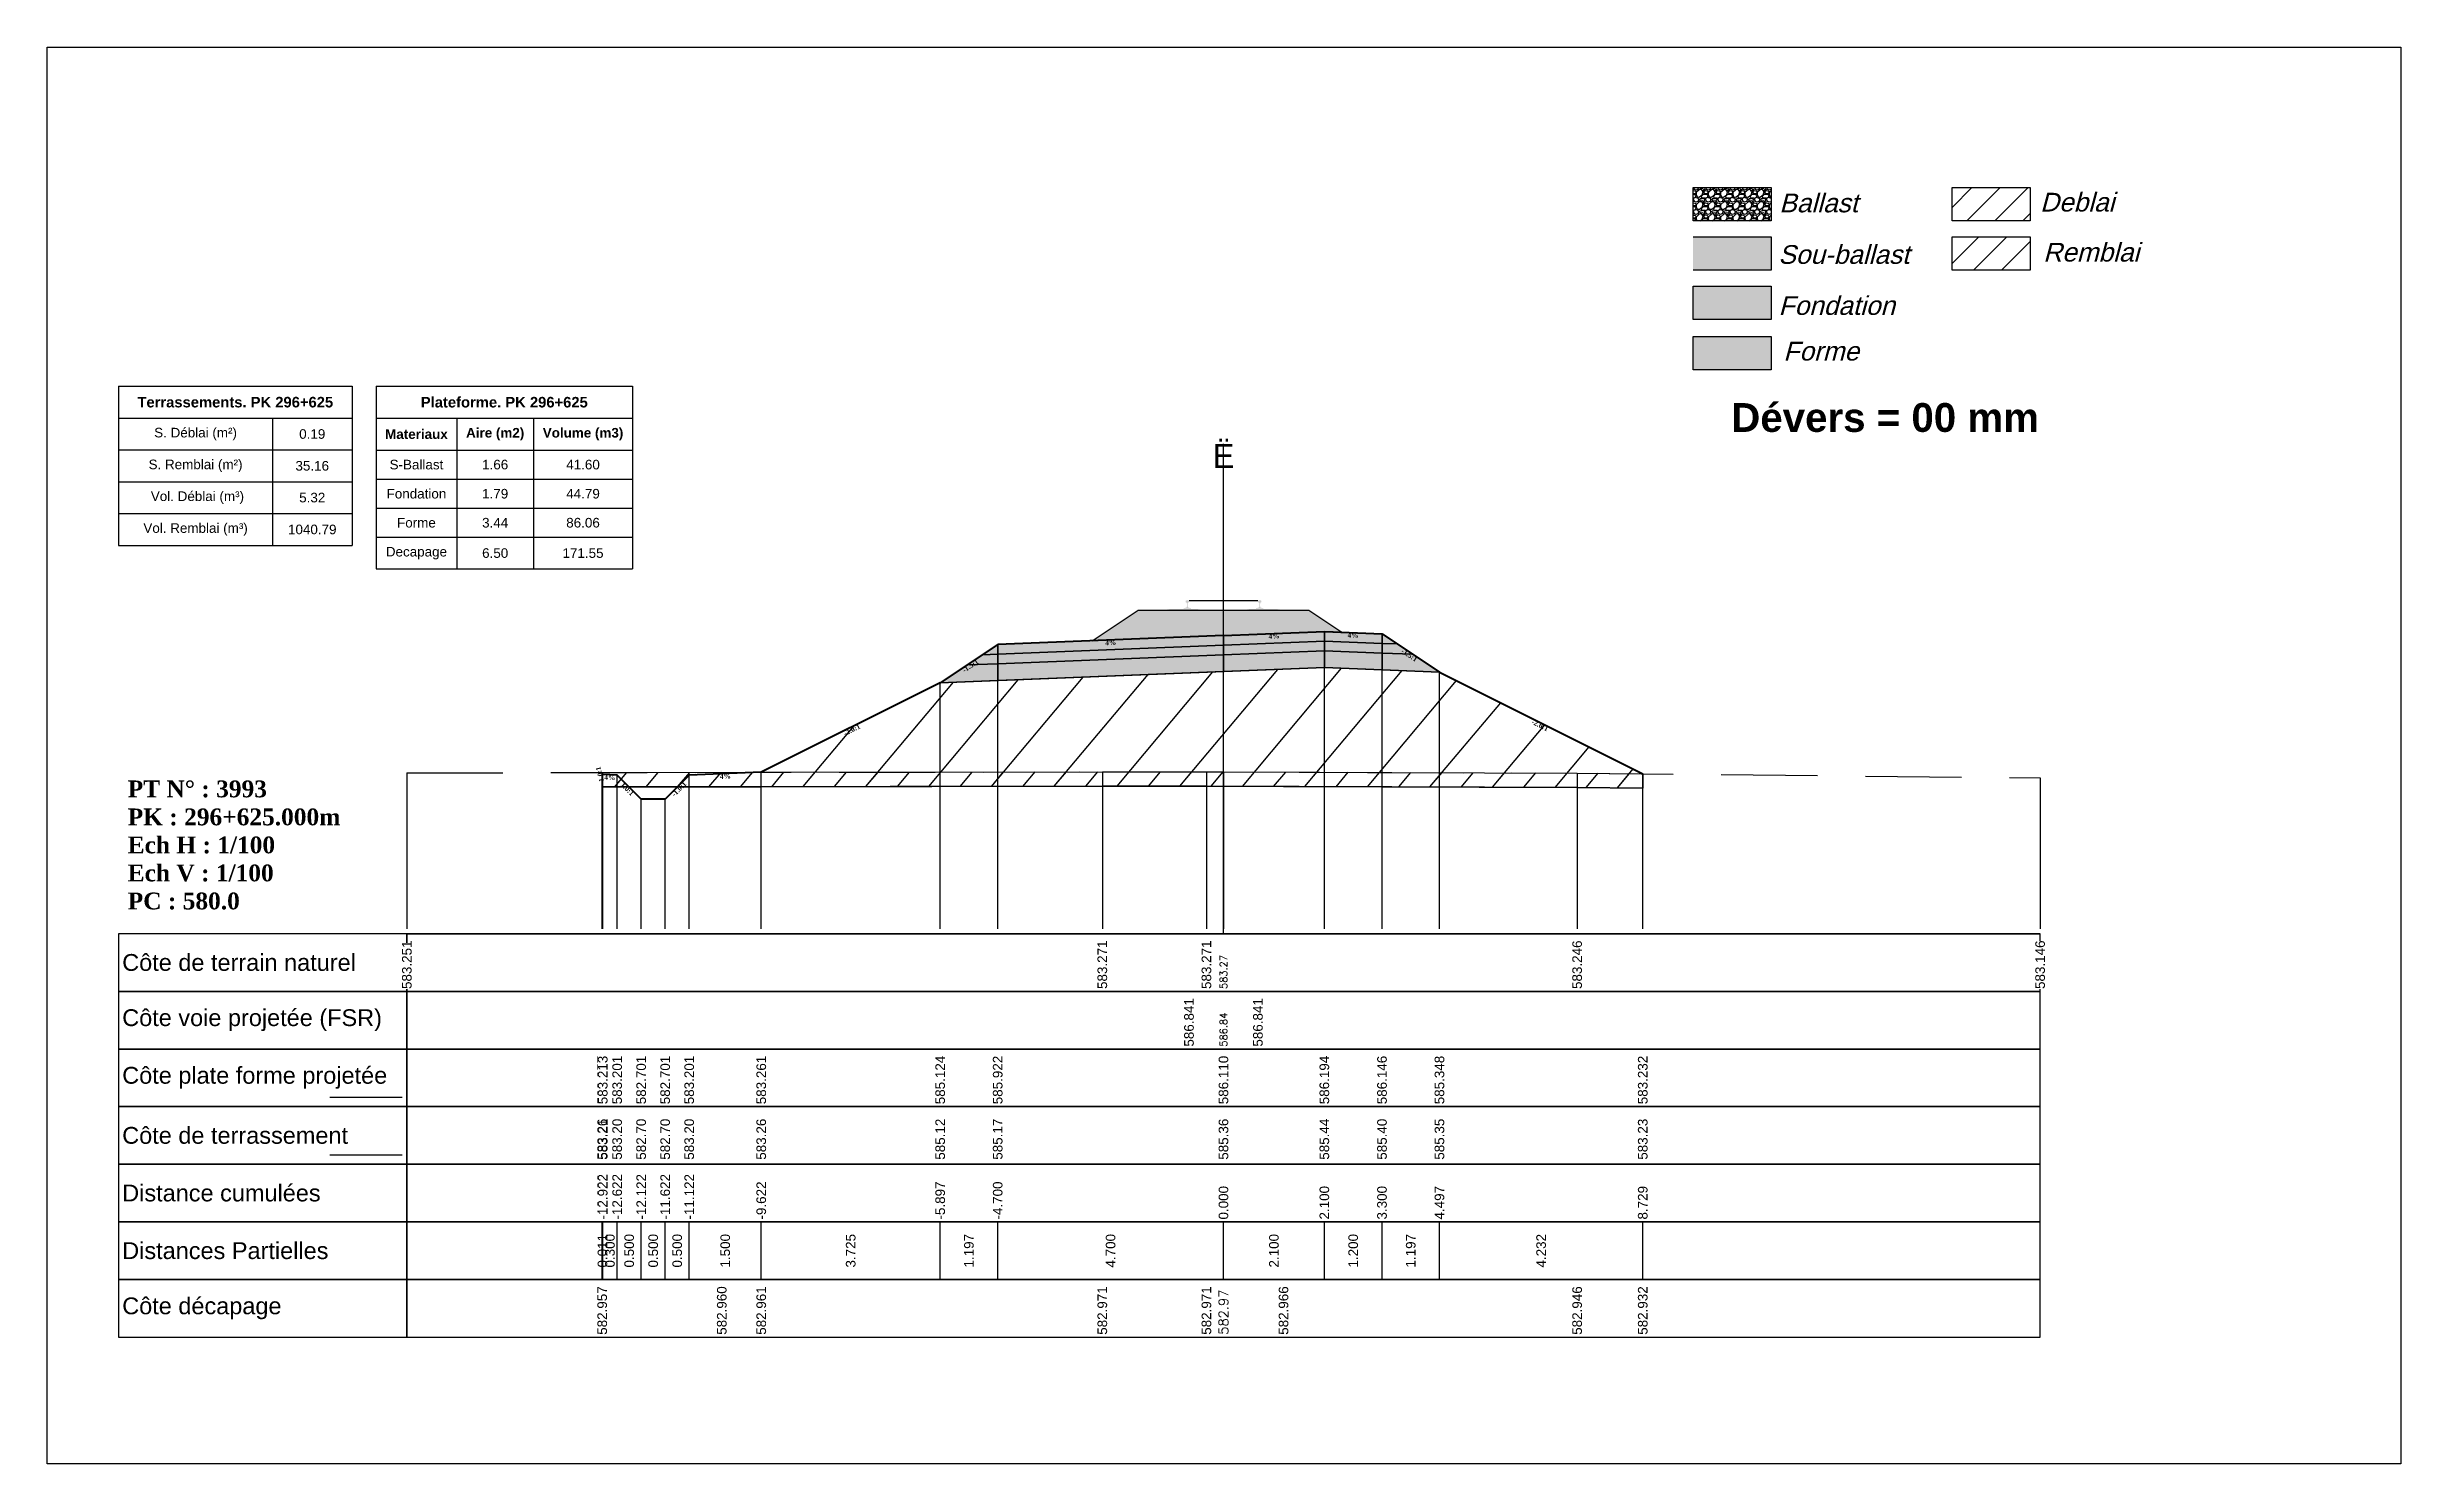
# Model space of a CAD drawing. Header units: millimetres. Extents: x 2762 to 3076, y 916 to 3305.
# Drawn here: x 2950.21 to 2999.21, y 2999.65 to 3029.15 of the extents above; entities that cross this region are included whole.
import ezdxf

# ---------------------------------------------------------------- set-up
doc = ezdxf.new("R2010")
doc.units = ezdxf.units.MM
doc.header["$LTSCALE"] = 2
doc.linetypes.add('CACHE', pattern=[9.525, 6.35, -3.175])
doc.linetypes.add('DASHED', pattern=[0.75, 0.5, -0.25])
for name, color, linetype in [('C-ANNO-TABL', 1, 'Continuous'), ('C-ANNO-TABL-TEXT', 150, 'Continuous'), ('C-ANNO-TABL-TITL', 150, 'Continuous'), ('C-ANNO-TABL-TTBL', 5, 'Continuous'), ('C-ROAD-CORR', 5, 'Continuous'), ('C-ROAD-SCTN', 7, 'Continuous')]:
    doc.layers.add(name, color=color, linetype=linetype)
doc.styles.add('ARIAL', font='arial.ttf')
doc.styles.add('C3D_Etiquette', font='romans.shx')
doc.styles.add('C3D_Profil_Travers', font='romans.shx')
doc.styles.get("Standard").update_dxf_attribs({"font": 'arial.ttf'})

msp = doc.modelspace()

# ---------------------------------------------------------------- texts
at = {"insert": (2985.274, 3021.733), "char_height": 0.6, "attachment_point": 1}
msp.add_mtext_dynamic_manual_height_columns('{\\fArial|b1|i0|c0|p34;Dévers = 00 mm}', width=8.82587, gutter_width=1.25, heights=[0], dxfattribs=at)
at = {"color": 7, "linetype": 'Continuous', "lineweight": -3}
for s, insert, char_height, attachment_point, style in [('{\\fWingdings|b0|i0|c2|p0;Ë}', (2974.705, 3020.384), 0.5, 8, 'C3D_Profil_Travers'), ('{\\fTimes New Roman|b1|i0|c0|p18;PT N° : 3993\\PPK : 296+625.000m\\PEch H : 1/100\\PEch V : 1/100\\PPC : 580.0}', (2951.893, 3011.184), 0.35, 7, 'C3D_Profil_Travers'), ('{\\fArial|b0|i0|c0|p34;Côte de terrain naturel}', (2951.779, 3010.084), 0.35, 4, 'C3D_Etiquette'), ('{\\fArial|b0|i0|c0|p34;Côte plate forme projetée}', (2951.779, 3007.684), 0.35, 4, 'C3D_Etiquette'), ('{\\fArial|b0|i0|c0|p34;Côte de terrassement}', (2951.779, 3006.484), 0.35, 4, 'C3D_Etiquette'), ('{\\fArial|b0|i0|c0|p34;Distance cumulées}', (2951.779, 3005.284), 0.35, 4, 'C3D_Etiquette'), ('{\\fArial|b0|i0|c0|p34;Distances Partielles}', (2951.779, 3004.084), 0.35, 4, 'C3D_Etiquette'), ('{\\fArial|b0|i0|c0|p34;Côte décapage}', (2951.779, 3002.884), 0.35, 4, 'C3D_Etiquette')]:
    msp.add_mtext(s, dxfattribs=dict(at, insert=insert, char_height=char_height, attachment_point=attachment_point, style=style))
at = {"color": 7, "linetype": 'Continuous', "lineweight": -3, "char_height": 0.1, "style": 'C3D_Etiquette'}
for s, insert, width, attachment_point, rotation in [('{\\fTimes New Roman|b1|i0|c0|p18;4%}', (2975.755, 3016.931), 0.37094, 2, 2.2906), ('{\\fTimes New Roman|b1|i0|c0|p18;4%}', (2977.404, 3016.949), 0.42071, 2, 357.7094), ('{\\fTimes New Roman|b1|i0|c0|p18;4%}', (2972.355, 3016.795), 0.42071, 2, 2.2906), ('{\\fTimes New Roman|b1|i0|c0|p18;-1.5:1}', (2978.601, 3016.527), 0.34598, 2, 326.3099), ('{\\fTimes New Roman|b1|i0|c0|p18;-1.5:1}', (2969.408, 3016.303), 0.34598, 2, 33.6901), ('{\\fTimes New Roman|b1|i0|c0|p18;-2.0:1}', (2966.947, 3014.973), 0.34598, 2, 26.5651), ('{\\fTimes New Roman|b1|i0|c0|p18;-2.0:1}', (2981.316, 3015.07), 0.34598, 2, 333.4349), ('{\\fTimes New Roman|b1|i0|c0|p18;1.0:1}', (2961.773, 3014.018), 0.29446, 8, 104.0362), ('{\\fTimes New Roman|b1|i0|c0|p18;4%}', (2961.932, 3013.987), 0.37094, 2, 357.7094), ('{\\fTimes New Roman|b1|i0|c0|p18;4%}', (2964.333, 3014.011), 0.42071, 2, 2.2906), ('{\\fTimes New Roman|b1|i0|c0|p18;1.0:1}', (2962.33, 3013.732), 0.29001, 2, 315), ('{\\fTimes New Roman|b1|i0|c0|p18;-1.0:1}', (2963.335, 3013.732), 0.34598, 2, 45)]:
    msp.add_mtext(s, dxfattribs=dict(at, insert=insert, width=width, attachment_point=attachment_point, rotation=rotation))
at = {"color": 7, "linetype": 'Continuous', "lineweight": -3, "insert": (2951.779, 3008.884), "char_height": 0.35, "attachment_point": 4}
msp.add_mtext('{\\fArial|b0|i0|c0|p34;Côte voie projetée (FSR)}', dxfattribs=at)
at = {"color": 7, "linetype": 'Continuous', "lineweight": -3, "rotation": 90, "style": 'C3D_Profil_Travers'}
for s, insert, char_height, attachment_point in [('586.84', (2974.705, 3008.334), 0.15, 4), ('{\\fArial|b0|i0|c0|p34;583.26}', (2961.772, 3005.979), 0.2, 4), ('{\\fArial|b0|i0|c0|p34;583.21}', (2961.783, 3005.979), 0.2, 4), ('{\\fArial|b0|i0|c0|p34;583.20}', (2962.083, 3005.979), 0.2, 4), ('{\\fArial|b0|i0|c0|p34;582.70}', (2962.583, 3005.979), 0.2, 4), ('{\\fArial|b0|i0|c0|p34;582.70}', (2963.083, 3005.979), 0.2, 4), ('{\\fArial|b0|i0|c0|p34;583.20}', (2963.583, 3005.979), 0.2, 4), ('{\\fArial|b0|i0|c0|p34;583.26}', (2965.083, 3005.979), 0.2, 4), ('{\\fArial|b0|i0|c0|p34;585.12}', (2968.808, 3005.979), 0.2, 4), ('{\\fArial|b0|i0|c0|p34;585.17}', (2970.005, 3005.979), 0.2, 4), ('{\\fArial|b0|i0|c0|p34;585.36}', (2974.705, 3005.979), 0.2, 4), ('{\\fArial|b0|i0|c0|p34;585.44}', (2976.805, 3005.979), 0.2, 4), ('{\\fArial|b0|i0|c0|p34;585.40}', (2978.005, 3005.979), 0.2, 4), ('{\\fArial|b0|i0|c0|p34;585.35}', (2979.201, 3005.979), 0.2, 4), ('{\\fArial|b0|i0|c0|p34;583.23}', (2983.433, 3005.979), 0.2, 4), ('{\\fArial|b0|i0|c0|p34;0.011}', (2961.777, 3004.084), 0.2, 5), ('{\\fArial|b0|i0|c0|p34;0.300}', (2961.933, 3004.084), 0.2, 5), ('{\\fArial|b0|i0|c0|p34;0.500}', (2962.333, 3004.084), 0.2, 5), ('{\\fArial|b0|i0|c0|p34;0.500}', (2962.833, 3004.084), 0.2, 5), ('{\\fArial|b0|i0|c0|p34;0.500}', (2963.333, 3004.084), 0.2, 5), ('{\\fArial|b0|i0|c0|p34;1.500}', (2964.333, 3004.084), 0.2, 5), ('{\\fArial|b0|i0|c0|p34;3.725}', (2966.945, 3004.084), 0.2, 5), ('{\\fArial|b0|i0|c0|p34;1.197}', (2969.406, 3004.084), 0.2, 5), ('{\\fArial|b0|i0|c0|p34;4.700}', (2972.355, 3004.084), 0.2, 5), ('{\\fArial|b0|i0|c0|p34;2.100}', (2975.755, 3004.084), 0.2, 5), ('{\\fArial|b0|i0|c0|p34;1.200}', (2977.405, 3004.084), 0.2, 5), ('{\\fArial|b0|i0|c0|p34;1.197}', (2978.603, 3004.084), 0.2, 5), ('{\\fArial|b0|i0|c0|p34;4.232}', (2981.317, 3004.084), 0.2, 5)]:
    msp.add_mtext(s, dxfattribs=dict(at, insert=insert, char_height=char_height, attachment_point=attachment_point))
at = {"layer": 'C-ANNO-TABL-TEXT', "color": 7, "style": 'ARIAL', "oblique": 15}
for s, p in [('Ballast', (2986.274, 3025.705)), ('Deblai', (2991.704, 3025.721)), ('Sou-ballast', (2986.254, 3024.632)), ('Remblai', (2991.768, 3024.679)), ('Fondation', (2986.259, 3023.569)), ('Forme', (2986.359, 3022.619))]:
    msp.add_text(s, height=0.39, dxfattribs=at).set_placement(p)
at = {"layer": 'C-ANNO-TABL-TEXT', "color": 7, "linetype": 'Continuous', "lineweight": -3, "char_height": 0.2, "attachment_point": 5, "style": 'ARIAL'}
for s, insert in [('{\\fArial|b0|i0|c0|p34;\\C7;0.19}', (2955.735, 3021.088)), ('{\\fArial|b0|i0|c0|p34;\\C7;35.16}', (2955.735, 3020.426)), ('{\\fArial|b0|i0|c0|p34;\\C7;S-Ballast}', (2957.904, 3020.451)), ('{\\fArial|b0|i0|c0|p34;\\C7;1.66}', (2959.543, 3020.451)), ('{\\C18;\\c0;41.60}', (2961.372, 3020.451)), ('{\\fArial|b0|i0|c0|p34;\\C7;Fondation}', (2957.904, 3019.845)), ('{\\fArial|b0|i0|c0|p34;\\C7;1.79}', (2959.543, 3019.845)), ('{\\C18;\\c0;44.79}', (2961.372, 3019.845)), ('{\\fArial|b0|i0|c0|p34;\\C7;5.32}', (2955.735, 3019.764)), ('{\\fArial|b0|i0|c0|p34;\\C7;1040.79}', (2955.735, 3019.101)), ('{\\fArial|b0|i0|c0|p34;\\C7;Forme}', (2957.904, 3019.241)), ('{\\fArial|b0|i0|c0|p34;\\C7;3.44}', (2959.543, 3019.241)), ('{\\C18;\\c0;86.06}', (2961.372, 3019.241)), ('{\\fArial|b0|i0|c0|p34;\\C7;Decapage}', (2957.904, 3018.609)), ('{\\fArial|b0|i0|c0|p34;\\C7;6.50}', (2959.543, 3018.609)), ('{\\C18;\\c0;171.55}', (2961.372, 3018.609))]:
    msp.add_mtext(s, dxfattribs=dict(at, insert=insert))
at = {"layer": 'C-ANNO-TABL-TITL', "color": 7, "linetype": 'Continuous', "lineweight": -3, "attachment_point": 5, "style": 'ARIAL'}
for s, insert, char_height in [('{\\fArial|b1|i0|c0|p34;\\C7;Terrassements. PK 296+625}', (2954.133, 3021.751), 0.22), ('{\\fArial|b1|i0|c0|p34;\\C18;\\c0;Plateforme. PK 296+625}', (2959.733, 3021.75), 0.22), ('{\\fArial|b0|i0|c0|p34;\\C7;S. Déblai (m²) }', (2953.306, 3021.088), 0.2), ('{\\fArial|b1|i0|c0|p34;\\C7;Materiaux   }', (2957.904, 3021.085), 0.2), ('{\\fArial|b1|i0|c0|p34;\\C7;Aire (m2)}', (2959.543, 3021.085), 0.2), ('{\\fArial|b1|i0|c0|p34;\\C7;Volume (m3)}', (2961.372, 3021.085), 0.2), ('{\\fArial|b0|i0|c0|p34;\\C7;S. Remblai (m²) }', (2953.306, 3020.426), 0.2), ('{\\fArial|b0|i0|c0|p34;\\C7; Vol. Déblai (m³) }', (2953.306, 3019.764), 0.2), ('{\\fArial|b0|i0|c0|p34;\\C7;Vol. Remblai (m³)}', (2953.306, 3019.101), 0.2)]:
    msp.add_mtext(s, dxfattribs=dict(at, insert=insert, char_height=char_height))

# ---------------------------------------------------------------- hatches: boundary and pattern name
h = msp.add_hatch(color=11)
h.dxf.hatch_style = 1
h.paths.add_polyline_path([(2986.106, 3025.191), (2984.48, 3025.191), (2984.48, 3024.499), (2986.106, 3024.499)])
h = msp.add_hatch(color=30)
h.dxf.hatch_style = 1
h.paths.add_polyline_path([(2986.106, 3024.164), (2984.48, 3024.164), (2984.48, 3023.472), (2986.106, 3023.472)])
h = msp.add_hatch(color=83)
h.dxf.hatch_style = 1
h.paths.add_polyline_path([(2986.106, 3023.118), (2984.48, 3023.118), (2984.48, 3022.426), (2986.106, 3022.426)])
at = {"linetype": 'Continuous', "lineweight": -3}
h = msp.add_hatch(dxfattribs=at)
h.set_pattern_fill('GRAVEL', color=252, scale=0.009, style=0)
h.set_pattern_definition([(228.0128, (2972.136781, 3017.012731), (-1.8288, -2.0574), [0.030755, -3.0447435]), (184.96974, (2972.116207, 3016.989871), (2.743199999, 0.228600013), [0.0527764, -5.2248644]), (132.51045, (2972.063629, 3016.9853), (2.286, -2.5146), [0.0372133, -3.684125]), (267.2737, (2971.974475, 3016.928149), (0.2286, 4.572), [0.0480604, -4.7579794]), (292.83365, (2971.972189, 3016.880143), (-1.143, 2.7432), [0.047127, -4.6655827]), (357.2737, (2971.990477, 3016.836709), (-4.572, 0.2286), [0.0480604, -4.7579794]), (37.69424, (2972.038483, 3016.834423), (-2.9718, -2.286), [0.0635574, -6.2921804]), (72.25533, (2972.088775, 3016.873285), (1.6002, 5.0292), [0.0600048, -5.940473]), (121.42957, (2972.107063, 3016.930435), (-1.8288, 2.9718), [0.048223, -4.774099]), (175.23636, (2972.081917, 3016.971583), (2.5146, -0.2286), [0.055054, -2.697654]), (222.39744, (2972.027053, 3016.9761554), (-2.7432, -2.5146), [0.071197, -7.0485095]), (138.81407, (2972.20079, 3016.925863), (-1.6002, 1.3716), [0.0243004, -2.405751]), (171.46923, (2972.182501, 3016.941865), (2.9718, -0.4572), [0.0462314, -4.5769175]), (225, (2972.13678, 3016.94872), (-3e-17, -0.2286), [0.032329, -0.29096]), (203.1986, (2972.12078, 3016.976155), (1.143, 0.4572), [0.01741, -1.723556]), (291.8014, (2972.104777, 3016.969297), (-0.2286, 0.6858), [0.024621, -1.206428]), (30.9638, (2972.11392, 3016.946437), (0.6858, 0.4572), [0.039989, -1.292967]), (161.565, (2972.14821, 3016.96701), (0.4572, -0.2286), [0.028916, -0.693981]), (16.38954, (2971.972189, 3016.969297), (2.286, 0.6858), [0.040508, -4.0102944]), (70.34618, (2972.011051, 3016.980727), (-0.9144, -2.5146), [0.033984, -3.3643994]), (293.1986, (2972.14821, 3017.01273), (-0.4572, 1.143), [0.034819, -1.7061465]), (343.61046, (2972.161927, 3016.980727), (-2.286, 0.6858), [0.040508, -4.0102944]), (339.44395, (2971.97219, 3016.827565), (-1.143, 0.4572), [0.039063, -1.914096]), (294.77514, (2972.008765, 3016.81385), (-1.143, 2.5146), [0.0327305, -3.2403234]), (66.8014, (2972.150497, 3016.78413), (0.4572, 1.143), [0.034819, -1.7061465]), (17.35402, (2972.164213, 3016.816135), (-2.9718, -0.9144), [0.0383204, -3.793714]), (69.44395, (2972.038483, 3016.784131), (-0.4572, -1.143), [0.0195316, -1.933628]), (101.3099, (2972.13678, 3016.78413), (-0.2286, 0.9144), [0.011656, -1.1539795]), (165.9638, (2972.134495, 3016.79556), (0.6858, -0.2286), [0.047127, -0.895415]), (186.009, (2972.088775, 3016.806991), (2.286, 0.2286), [0.043674, -4.323723]), (303.69, (2972.11392, 3016.925863), (-0.2286, 0.4572), [0.032969, -0.79126]), (353.15723, (2972.132209, 3016.898431), (3.8862, -0.4572), [0.05756, -5.698441]), (60.9454, (2972.18936, 3016.891573), (-0.9144, -1.6002), [0.023536, -2.330045]), (90, (2972.2008, 3016.91215), (-0.2286, 0.2286), [0.013716, -0.214884]), (120.25644, (2972.084203, 3016.81385), (0.9144, -1.6002), [0.031758, -3.1440547]), (48.0128, (2972.068201, 3016.841281), (1.8288, 2.0574), [0.06151, -3.0139886]), (0, (2972.10935, 3016.887), (0.2286, 0.2286), [0.059436, -0.169164]), (325.30485, (2972.168785, 3016.887001), (2.286, -1.6002), [0.036145, -3.5783385]), (254.0546, (2972.198503, 3016.866427), (-0.2286, -0.9144), [0.033285, -1.6309485]), (207.64598, (2972.189359, 3016.834423), (-4.3434, -2.286), [0.054193, -5.365122]), (175.42608, (2972.141353, 3016.809277), (-2.9718, 0.2286), [0.0573327, -5.675926])])
h.paths.add_polyline_path([(2971.972, 3016.784), (2972.93, 3017.422), (2976.48, 3017.422), (2977.169, 3016.963), (2976.805, 3016.977)])
msp.add_hatch(color=254, dxfattribs=at).paths.add_polyline_path([(2973.487, 3017.241), (2973.487, 3017.426), (2973.602, 3017.447), (2973.95, 3017.447), (2973.95, 3017.452), (2973.876, 3017.452), (2973.876, 3017.462), (2973.877, 3017.463), (2973.879, 3017.464), (2973.88, 3017.464), (2973.9, 3017.466), (2973.903, 3017.466), (2973.906, 3017.468), (2973.934, 3017.478), (2973.937, 3017.479), (2973.938, 3017.481), (2973.939, 3017.482), (2973.94, 3017.486), (2973.941, 3017.493), (2973.942, 3017.502), (2973.943, 3017.513), (2973.943, 3017.537), (2973.942, 3017.552), (2973.942, 3017.559), (2973.941, 3017.565), (2973.94, 3017.569), (2973.94, 3017.571), (2973.939, 3017.575), (2973.938, 3017.576), (2973.937, 3017.578), (2973.936, 3017.579), (2973.935, 3017.58), (2973.919, 3017.585), (2973.917, 3017.587), (2973.916, 3017.588), (2973.915, 3017.59), (2973.915, 3017.592), (2973.915, 3017.61), (2973.916, 3017.615), (2973.917, 3017.617), (2973.919, 3017.619), (2973.921, 3017.621), (2973.924, 3017.622), (2973.925, 3017.622), (2973.929, 3017.623), (2973.933, 3017.624), (2973.936, 3017.624), (2973.94, 3017.624), (2973.945, 3017.624), (2973.948, 3017.624), (2973.951, 3017.624), (2973.955, 3017.624), (2973.958, 3017.624), (2973.962, 3017.624), (2973.967, 3017.624), (2973.97, 3017.624), (2973.974, 3017.623), (2973.978, 3017.622), (2973.979, 3017.622), (2973.981, 3017.621), (2973.984, 3017.619), (2973.986, 3017.617), (2973.987, 3017.615), (2973.987, 3017.61), (2973.987, 3017.592), (2973.987, 3017.59), (2973.987, 3017.588), (2973.986, 3017.587), (2973.984, 3017.585), (2973.968, 3017.58), (2973.967, 3017.579), (2973.965, 3017.578), (2973.964, 3017.576), (2973.964, 3017.575), (2973.963, 3017.571), (2973.962, 3017.569), (2973.962, 3017.565), (2973.961, 3017.559), (2973.96, 3017.552), (2973.96, 3017.537), (2973.96, 3017.513), (2973.961, 3017.502), (2973.962, 3017.493), (2973.963, 3017.486), (2973.964, 3017.482), (2973.965, 3017.481), (2973.966, 3017.479), (2973.968, 3017.478), (2973.997, 3017.468), (2974, 3017.466), (2974.003, 3017.466), (2974.023, 3017.464), (2974.024, 3017.464), (2974.025, 3017.463), (2974.026, 3017.462), (2974.026, 3017.452), (2973.952, 3017.452), (2973.952, 3017.447), (2974.156, 3017.447), (2974.288, 3017.416), (2975.122, 3017.416), (2975.253, 3017.447), (2975.457, 3017.447), (2975.457, 3017.452), (2975.383, 3017.452), (2975.383, 3017.462), (2975.384, 3017.463), (2975.386, 3017.464), (2975.387, 3017.464), (2975.407, 3017.466), (2975.41, 3017.466), (2975.413, 3017.468), (2975.441, 3017.478), (2975.444, 3017.479), (2975.445, 3017.481), (2975.446, 3017.482), (2975.447, 3017.486), (2975.448, 3017.493), (2975.449, 3017.502), (2975.45, 3017.513), (2975.45, 3017.537), (2975.449, 3017.552), (2975.449, 3017.559), (2975.448, 3017.565), (2975.447, 3017.569), (2975.447, 3017.571), (2975.446, 3017.575), (2975.445, 3017.576), (2975.444, 3017.578), (2975.443, 3017.579), (2975.442, 3017.58), (2975.426, 3017.585), (2975.424, 3017.587), (2975.423, 3017.588), (2975.422, 3017.59), (2975.422, 3017.592), (2975.422, 3017.61), (2975.423, 3017.615), (2975.424, 3017.617), (2975.426, 3017.619), (2975.428, 3017.621), (2975.431, 3017.622), (2975.432, 3017.622), (2975.436, 3017.623), (2975.44, 3017.624), (2975.443, 3017.624), (2975.447, 3017.624), (2975.452, 3017.624), (2975.455, 3017.624), (2975.458, 3017.624), (2975.462, 3017.624), (2975.465, 3017.624), (2975.469, 3017.624), (2975.474, 3017.624), (2975.477, 3017.624), (2975.481, 3017.623), (2975.485, 3017.622), (2975.486, 3017.622), (2975.488, 3017.621), (2975.491, 3017.619), (2975.493, 3017.617), (2975.494, 3017.615), (2975.494, 3017.61), (2975.494, 3017.592), (2975.494, 3017.59), (2975.494, 3017.588), (2975.493, 3017.587), (2975.491, 3017.585), (2975.475, 3017.58), (2975.474, 3017.579), (2975.472, 3017.578), (2975.471, 3017.576), (2975.471, 3017.575), (2975.47, 3017.571), (2975.469, 3017.569), (2975.469, 3017.565), (2975.468, 3017.559), (2975.467, 3017.552), (2975.467, 3017.537), (2975.467, 3017.513), (2975.468, 3017.502), (2975.469, 3017.493), (2975.47, 3017.486), (2975.471, 3017.482), (2975.472, 3017.481), (2975.473, 3017.479), (2975.475, 3017.478), (2975.504, 3017.468), (2975.507, 3017.466), (2975.51, 3017.466), (2975.53, 3017.464), (2975.531, 3017.464), (2975.532, 3017.463), (2975.533, 3017.462), (2975.533, 3017.452), (2975.459, 3017.452), (2975.459, 3017.447), (2975.807, 3017.447), (2975.922, 3017.426), (2975.922, 3017.241)])
h = msp.add_hatch(color=11, dxfattribs=at)
h.paths.add_polyline_path([(2978.005, 3016.729), (2978.005, 3016.929), (2978.324, 3016.717)])
h.paths.add_polyline_path([(2976.805, 3016.777), (2976.805, 3016.977), (2978.005, 3016.929), (2978.005, 3016.729)])
h.paths.add_polyline_path([(2974.705, 3016.693), (2974.705, 3016.893), (2976.805, 3016.977), (2976.805, 3016.777)])
h.paths.add_polyline_path([(2970.005, 3016.505), (2970.005, 3016.705), (2974.705, 3016.893), (2974.705, 3016.693)])
h.paths.add_polyline_path([(2969.685, 3016.493), (2970.005, 3016.705), (2970.005, 3016.505)])
h = msp.add_hatch(color=83, dxfattribs=at)
h.paths.add_polyline_path([(2978.005, 3016.179), (2978.005, 3016.529), (2978.643, 3016.504), (2979.201, 3016.132)])
h.paths.add_polyline_path([(2976.805, 3016.227), (2976.805, 3016.577), (2978.005, 3016.529), (2978.005, 3016.179)])
h.paths.add_polyline_path([(2974.705, 3016.143), (2974.705, 3016.493), (2976.805, 3016.577), (2976.805, 3016.227)])
h.paths.add_polyline_path([(2970.005, 3015.955), (2970.005, 3016.305), (2974.705, 3016.493), (2974.705, 3016.143)])
h.paths.add_polyline_path([(2968.808, 3015.908), (2969.366, 3016.28), (2970.005, 3016.305), (2970.005, 3015.955)])
h = msp.add_hatch(color=30, dxfattribs=at)
h.paths.add_polyline_path([(2978.005, 3016.529), (2978.005, 3016.729), (2978.324, 3016.717), (2978.643, 3016.504)])
h.paths.add_polyline_path([(2976.805, 3016.577), (2976.805, 3016.777), (2978.005, 3016.729), (2978.005, 3016.529)])
h.paths.add_polyline_path([(2974.705, 3016.493), (2974.705, 3016.693), (2976.805, 3016.777), (2976.805, 3016.577)])
h.paths.add_polyline_path([(2970.005, 3016.305), (2970.005, 3016.505), (2974.705, 3016.693), (2974.705, 3016.493)])
h.paths.add_polyline_path([(2969.366, 3016.28), (2969.685, 3016.493), (2970.005, 3016.505), (2970.005, 3016.305)])
h = msp.add_hatch(dxfattribs=at)
h.set_pattern_fill('_U', color=3, angle=50, style=0, pattern_type=0)
h.set_pattern_definition([(50, (2963.3403, 3013.7426), (-0.766044, 0.64279), [])])
h.paths.add_polyline_path([(2963.34, 3013.743), (2963.583, 3013.985), (2965.083, 3014.045), (2968.808, 3015.908), (2976.805, 3016.227), (2979.201, 3016.132), (2983.433, 3014.016), (2983.433, 3013.716), (2982.067, 3013.73), (2974.35, 3013.755), (2972.183, 3013.755)])
h.paths.add_polyline_path([(2961.772, 3013.74), (2961.772, 3014.04), (2961.783, 3013.997), (2962.083, 3013.985), (2962.326, 3013.741)])
h = msp.add_hatch(dxfattribs=at)
h.set_pattern_fill('_U', color=150, scale=0.5, angle=50, style=0, pattern_type=0)
h.set_pattern_definition([(50, (2963.3403, 3013.7426), (-0.383022, 0.321394), [])])
h.paths.add_polyline_path([(2963.34, 3013.743), (2963.583, 3013.985), (2965.083, 3014.045), (2972.183, 3014.055), (2974.35, 3014.055), (2982.067, 3014.03), (2983.433, 3014.016), (2983.433, 3013.716), (2982.067, 3013.73), (2974.35, 3013.755), (2972.183, 3013.755)])
h.paths.add_polyline_path([(2961.772, 3014.04), (2965.083, 3014.045), (2963.583, 3013.985), (2963.34, 3013.743), (2962.326, 3013.741), (2962.083, 3013.985), (2961.783, 3013.997)])
h.paths.add_polyline_path([(2961.772, 3013.74), (2961.772, 3014.04), (2961.783, 3013.997), (2962.083, 3013.985), (2962.326, 3013.741)])

# ---------------------------------------------------------------- linework, layer by layer
for p, q in [((2984.48, 3026.219), (2986.106, 3026.219)), ((2984.48, 3026.219), (2986.106, 3026.219)), ((2984.48, 3025.527), (2984.48, 3026.219)), ((2986.106, 3026.219), (2986.106, 3025.527)), ((2986.106, 3026.219), (2986.106, 3025.527)), ((2989.873, 3026.219), (2991.499, 3026.219)), ((2989.873, 3025.527), (2989.873, 3026.219)), ((2991.499, 3026.219), (2991.499, 3025.527)), ((2986.106, 3025.527), (2984.48, 3025.527)), ((2986.106, 3025.527), (2984.48, 3025.527)), ((2991.499, 3025.527), (2989.873, 3025.527)), ((2984.48, 3025.191), (2986.106, 3025.191)), ((2986.106, 3025.191), (2986.106, 3024.499)), ((2989.873, 3025.191), (2991.499, 3025.191)), ((2989.873, 3024.499), (2989.873, 3025.191)), ((2991.499, 3025.191), (2991.499, 3024.499)), ((2986.106, 3024.499), (2984.48, 3024.499)), ((2991.499, 3024.499), (2989.873, 3024.499)), ((2984.48, 3024.164), (2986.106, 3024.164)), ((2984.48, 3023.472), (2984.48, 3024.164)), ((2986.106, 3024.164), (2986.106, 3023.472)), ((2986.106, 3023.472), (2984.48, 3023.472)), ((2984.48, 3023.118), (2986.106, 3023.118)), ((2984.48, 3022.426), (2984.48, 3023.118)), ((2986.106, 3023.118), (2986.106, 3022.426)), ((2986.106, 3022.426), (2984.48, 3022.426))]:
    msp.add_line(p, q)
at = {"linetype": 'Continuous'}
for p, q in [((2984.483, 3026.172), (2984.48, 3026.173)), ((2984.48, 3026.17), (2984.483, 3026.172)), ((2984.52, 3026.144), (2984.48, 3026.15)), ((2984.48, 3026.104), (2984.53, 3026.098)), ((2984.48, 3026.083), (2984.506, 3026.083)), ((2984.532, 3026.019), (2984.48, 3025.992)), ((2984.483, 3025.918), (2984.48, 3025.919)), ((2984.48, 3025.916), (2984.483, 3025.918)), ((2984.52, 3025.89), (2984.48, 3025.896)), ((2984.48, 3025.85), (2984.53, 3025.844)), ((2984.48, 3025.829), (2984.506, 3025.829)), ((2984.532, 3025.765), (2984.48, 3025.738)), ((2984.484, 3025.969), (2984.499, 3025.934)), ((2984.485, 3025.969), (2984.501, 3026.005)), ((2984.485, 3025.715), (2984.501, 3025.751)), ((2984.486, 3026.219), (2984.499, 3026.188)), ((2984.498, 3026.188), (2984.541, 3026.175)), ((2984.498, 3025.934), (2984.541, 3025.921)), ((2984.501, 3026.005), (2984.542, 3026.018)), ((2984.501, 3025.751), (2984.542, 3025.764)), ((2984.505, 3026.086), (2984.539, 3026.063)), ((2984.505, 3025.832), (2984.539, 3025.809)), ((2984.543, 3026.128), (2984.522, 3026.145)), ((2984.543, 3025.874), (2984.522, 3025.891)), ((2984.529, 3026.088), (2984.542, 3026.111)), ((2984.539, 3026.061), (2984.529, 3026.025)), ((2984.529, 3025.834), (2984.542, 3025.857)), ((2984.539, 3025.807), (2984.529, 3025.771)), ((2984.541, 3026.175), (2984.585, 3026.188)), ((2984.541, 3026.016), (2984.582, 3026.001)), ((2984.541, 3025.921), (2984.585, 3025.934)), ((2984.541, 3025.762), (2984.582, 3025.747)), ((2984.544, 3026.129), (2984.542, 3026.076)), ((2984.542, 3026.111), (2984.542, 3026.127)), ((2984.542, 3026.076), (2984.562, 3026.028)), ((2984.544, 3025.875), (2984.542, 3025.822)), ((2984.542, 3025.857), (2984.542, 3025.873)), ((2984.542, 3025.822), (2984.562, 3025.774)), ((2984.609, 3026.175), (2984.55, 3026.122)), ((2984.609, 3025.921), (2984.55, 3025.868)), ((2984.562, 3026.025), (2984.615, 3026.022)), ((2984.562, 3025.771), (2984.615, 3025.768)), ((2984.581, 3026.003), (2984.596, 3025.97)), ((2984.585, 3026.187), (2984.596, 3026.219)), ((2984.585, 3025.933), (2984.598, 3025.969)), ((2984.662, 3026.175), (2984.601, 3026.18)), ((2984.662, 3025.921), (2984.601, 3025.926)), ((2984.642, 3025.939), (2984.614, 3025.969)), ((2984.615, 3026.025), (2984.671, 3026.068)), ((2984.615, 3025.969), (2984.623, 3025.989)), ((2984.615, 3025.771), (2984.671, 3025.814)), ((2984.642, 3026.193), (2984.618, 3026.219)), ((2984.671, 3025.989), (2984.623, 3025.984)), ((2984.685, 3026.199), (2984.627, 3026.194)), ((2984.685, 3025.945), (2984.627, 3025.94)), ((2984.649, 3026.033), (2984.694, 3026.083)), ((2984.649, 3025.779), (2984.694, 3025.829)), ((2984.668, 3026.003), (2984.65, 3026.034)), ((2984.668, 3025.749), (2984.65, 3025.78)), ((2984.689, 3026.131), (2984.661, 3026.176)), ((2984.689, 3025.877), (2984.661, 3025.922)), ((2984.73, 3025.999), (2984.666, 3026.004)), ((2984.73, 3025.745), (2984.666, 3025.75)), ((2984.671, 3026.068), (2984.691, 3026.132)), ((2984.722, 3025.982), (2984.671, 3025.994)), ((2984.671, 3025.814), (2984.691, 3025.878)), ((2984.688, 3026.175), (2984.698, 3026.15)), ((2984.688, 3025.921), (2984.698, 3025.896)), ((2984.707, 3026.183), (2984.689, 3026.176)), ((2984.707, 3025.929), (2984.689, 3025.922)), ((2984.694, 3026.083), (2984.76, 3026.083)), ((2984.694, 3025.829), (2984.76, 3025.829)), ((2984.699, 3026.149), (2984.737, 3026.172)), ((2984.724, 3026.152), (2984.699, 3026.127)), ((2984.699, 3026.127), (2984.719, 3026.096)), ((2984.699, 3025.895), (2984.737, 3025.918)), ((2984.724, 3025.898), (2984.699, 3025.873)), ((2984.699, 3025.873), (2984.719, 3025.842)), ((2984.719, 3026.219), (2984.701, 3026.198)), ((2984.719, 3026.219), (2984.701, 3026.198)), ((2984.724, 3025.97), (2984.701, 3025.944)), ((2984.737, 3026.172), (2984.706, 3026.182)), ((2984.737, 3025.918), (2984.706, 3025.928)), ((2984.72, 3026.106), (2984.784, 3026.098)), ((2984.72, 3025.852), (2984.784, 3025.844)), ((2984.724, 3025.969), (2984.722, 3025.982)), ((2984.774, 3026.144), (2984.724, 3026.151)), ((2984.774, 3026.144), (2984.724, 3026.151)), ((2984.774, 3025.89), (2984.724, 3025.897)), ((2984.786, 3026.019), (2984.733, 3025.991)), ((2984.786, 3025.765), (2984.733, 3025.737)), ((2984.738, 3025.969), (2984.753, 3025.934)), ((2984.739, 3025.969), (2984.755, 3026.005)), ((2984.739, 3025.715), (2984.755, 3025.751)), ((2984.74, 3026.219), (2984.753, 3026.188)), ((2984.74, 3026.219), (2984.753, 3026.188)), ((2984.752, 3026.188), (2984.795, 3026.175)), ((2984.752, 3026.188), (2984.795, 3026.175)), ((2984.752, 3025.934), (2984.795, 3025.921)), ((2984.755, 3026.005), (2984.796, 3026.018)), ((2984.755, 3025.751), (2984.796, 3025.764)), ((2984.759, 3026.086), (2984.793, 3026.063)), ((2984.759, 3025.832), (2984.793, 3025.809)), ((2984.797, 3026.128), (2984.776, 3026.145)), ((2984.797, 3026.128), (2984.776, 3026.145)), ((2984.797, 3025.874), (2984.776, 3025.891)), ((2984.783, 3026.088), (2984.796, 3026.111)), ((2984.793, 3026.061), (2984.783, 3026.025)), ((2984.783, 3025.834), (2984.796, 3025.857)), ((2984.793, 3025.807), (2984.783, 3025.771)), ((2984.795, 3026.175), (2984.839, 3026.188)), ((2984.795, 3026.175), (2984.839, 3026.188)), ((2984.795, 3026.016), (2984.836, 3026.001)), ((2984.795, 3025.921), (2984.839, 3025.934)), ((2984.795, 3025.762), (2984.836, 3025.747)), ((2984.798, 3026.129), (2984.796, 3026.076)), ((2984.798, 3026.129), (2984.796, 3026.076)), ((2984.796, 3026.111), (2984.796, 3026.127)), ((2984.796, 3026.111), (2984.796, 3026.127)), ((2984.796, 3026.076), (2984.816, 3026.028)), ((2984.798, 3025.875), (2984.796, 3025.822)), ((2984.796, 3025.857), (2984.796, 3025.873)), ((2984.796, 3025.822), (2984.816, 3025.774)), ((2984.863, 3026.175), (2984.804, 3026.122)), ((2984.863, 3026.175), (2984.804, 3026.122)), ((2984.863, 3025.921), (2984.804, 3025.868)), ((2984.816, 3026.025), (2984.869, 3026.022)), ((2984.816, 3025.771), (2984.869, 3025.768)), ((2984.835, 3026.003), (2984.85, 3025.97)), ((2984.839, 3026.187), (2984.85, 3026.219)), ((2984.839, 3026.187), (2984.85, 3026.219)), ((2984.839, 3025.933), (2984.852, 3025.969)), ((2984.916, 3026.175), (2984.855, 3026.18)), ((2984.916, 3026.175), (2984.855, 3026.18)), ((2984.916, 3025.921), (2984.855, 3025.926)), ((2984.896, 3025.939), (2984.868, 3025.969)), ((2984.869, 3026.025), (2984.925, 3026.068)), ((2984.869, 3026.025), (2984.925, 3026.068)), ((2984.869, 3025.969), (2984.877, 3025.989)), ((2984.869, 3025.771), (2984.925, 3025.814)), ((2984.896, 3026.193), (2984.872, 3026.219)), ((2984.896, 3026.193), (2984.872, 3026.219)), ((2984.925, 3025.989), (2984.877, 3025.984)), ((2984.939, 3026.199), (2984.881, 3026.194)), ((2984.939, 3026.199), (2984.881, 3026.194)), ((2984.939, 3025.945), (2984.881, 3025.94)), ((2984.903, 3026.033), (2984.948, 3026.083)), ((2984.903, 3026.033), (2984.948, 3026.083)), ((2984.903, 3025.779), (2984.948, 3025.829)), ((2984.922, 3026.003), (2984.904, 3026.034)), ((2984.922, 3026.003), (2984.904, 3026.034)), ((2984.922, 3025.749), (2984.904, 3025.78)), ((2984.943, 3026.131), (2984.915, 3026.176)), ((2984.943, 3026.131), (2984.915, 3026.176)), ((2984.943, 3025.877), (2984.915, 3025.922)), ((2984.984, 3025.999), (2984.92, 3026.004)), ((2984.984, 3025.999), (2984.92, 3026.004)), ((2984.984, 3025.745), (2984.92, 3025.75)), ((2984.925, 3026.068), (2984.945, 3026.132)), ((2984.925, 3026.068), (2984.945, 3026.132)), ((2984.976, 3025.982), (2984.925, 3025.994)), ((2984.976, 3025.982), (2984.925, 3025.994)), ((2984.925, 3025.814), (2984.945, 3025.878)), ((2984.942, 3026.175), (2984.952, 3026.15)), ((2984.942, 3026.175), (2984.952, 3026.15)), ((2984.942, 3025.921), (2984.952, 3025.896)), ((2984.961, 3026.183), (2984.943, 3026.176)), ((2984.961, 3026.183), (2984.943, 3026.176)), ((2984.961, 3025.929), (2984.943, 3025.922)), ((2984.948, 3026.083), (2985.014, 3026.083)), ((2984.948, 3026.083), (2985.014, 3026.083)), ((2984.948, 3025.829), (2985.014, 3025.829)), ((2984.953, 3026.149), (2984.991, 3026.172)), ((2984.953, 3026.149), (2984.991, 3026.172)), ((2984.978, 3026.152), (2984.953, 3026.127)), ((2984.978, 3026.152), (2984.953, 3026.127)), ((2984.953, 3026.127), (2984.973, 3026.096)), ((2984.953, 3026.127), (2984.973, 3026.096)), ((2984.953, 3025.895), (2984.991, 3025.918)), ((2984.978, 3025.898), (2984.953, 3025.873)), ((2984.953, 3025.873), (2984.973, 3025.842)), ((2984.973, 3026.219), (2984.955, 3026.198)), ((2984.973, 3026.219), (2984.955, 3026.198)), ((2984.978, 3025.97), (2984.955, 3025.944)), ((2984.978, 3025.97), (2984.955, 3025.944)), ((2984.991, 3026.172), (2984.96, 3026.182)), ((2984.991, 3026.172), (2984.96, 3026.182)), ((2984.991, 3025.918), (2984.96, 3025.928)), ((2984.974, 3026.106), (2985.038, 3026.098)), ((2984.974, 3026.106), (2985.038, 3026.098)), ((2984.974, 3025.852), (2985.038, 3025.844)), ((2984.978, 3025.969), (2984.976, 3025.982)), ((2984.978, 3025.969), (2984.976, 3025.982)), ((2985.028, 3026.144), (2984.978, 3026.151)), ((2985.028, 3026.144), (2984.978, 3026.151)), ((2985.028, 3025.89), (2984.978, 3025.897)), ((2985.04, 3026.019), (2984.987, 3025.991)), ((2985.04, 3026.019), (2984.987, 3025.991)), ((2985.04, 3025.765), (2984.987, 3025.737)), ((2984.992, 3025.969), (2985.007, 3025.934)), ((2984.992, 3025.969), (2985.007, 3025.934)), ((2984.993, 3025.969), (2985.009, 3026.005)), ((2984.993, 3025.969), (2985.009, 3026.005)), ((2984.993, 3025.715), (2985.009, 3025.751)), ((2984.994, 3026.219), (2985.007, 3026.188)), ((2984.994, 3026.219), (2985.007, 3026.188)), ((2985.006, 3026.188), (2985.049, 3026.175)), ((2985.006, 3026.188), (2985.049, 3026.175)), ((2985.006, 3025.934), (2985.049, 3025.921)), ((2985.006, 3025.934), (2985.049, 3025.921)), ((2985.009, 3026.005), (2985.05, 3026.018)), ((2985.009, 3026.005), (2985.05, 3026.018)), ((2985.009, 3025.751), (2985.05, 3025.764)), ((2985.013, 3026.086), (2985.047, 3026.063)), ((2985.013, 3026.086), (2985.047, 3026.063)), ((2985.013, 3025.832), (2985.047, 3025.809)), ((2985.051, 3026.128), (2985.03, 3026.145)), ((2985.051, 3026.128), (2985.03, 3026.145)), ((2985.051, 3025.874), (2985.03, 3025.891)), ((2985.037, 3026.088), (2985.05, 3026.111)), ((2985.037, 3026.088), (2985.05, 3026.111)), ((2985.047, 3026.061), (2985.037, 3026.025)), ((2985.047, 3026.061), (2985.037, 3026.025)), ((2985.037, 3025.834), (2985.05, 3025.857)), ((2985.047, 3025.807), (2985.037, 3025.771)), ((2985.049, 3026.175), (2985.093, 3026.188)), ((2985.049, 3026.175), (2985.093, 3026.188)), ((2985.049, 3026.016), (2985.09, 3026.001)), ((2985.049, 3026.016), (2985.09, 3026.001)), ((2985.049, 3025.921), (2985.093, 3025.934)), ((2985.049, 3025.921), (2985.093, 3025.934)), ((2985.049, 3025.762), (2985.09, 3025.747)), ((2985.052, 3026.129), (2985.05, 3026.076)), ((2985.052, 3026.129), (2985.05, 3026.076)), ((2985.05, 3026.111), (2985.05, 3026.127)), ((2985.05, 3026.111), (2985.05, 3026.127)), ((2985.05, 3026.076), (2985.07, 3026.028)), ((2985.05, 3026.076), (2985.07, 3026.028)), ((2985.052, 3025.875), (2985.05, 3025.822)), ((2985.05, 3025.857), (2985.05, 3025.873)), ((2985.05, 3025.822), (2985.07, 3025.774)), ((2985.117, 3026.175), (2985.058, 3026.122)), ((2985.117, 3026.175), (2985.058, 3026.122)), ((2985.117, 3025.921), (2985.058, 3025.868)), ((2985.117, 3025.921), (2985.058, 3025.868)), ((2985.07, 3026.025), (2985.123, 3026.022)), ((2985.07, 3026.025), (2985.123, 3026.022)), ((2985.07, 3025.771), (2985.123, 3025.768)), ((2985.089, 3026.003), (2985.104, 3025.97)), ((2985.089, 3026.003), (2985.104, 3025.97)), ((2985.093, 3026.187), (2985.104, 3026.219)), ((2985.093, 3026.187), (2985.104, 3026.219)), ((2985.093, 3025.933), (2985.106, 3025.969)), ((2985.093, 3025.933), (2985.106, 3025.969)), ((2985.17, 3026.175), (2985.109, 3026.18)), ((2985.17, 3026.175), (2985.109, 3026.18)), ((2985.17, 3025.921), (2985.109, 3025.926)), ((2985.17, 3025.921), (2985.109, 3025.926)), ((2985.15, 3025.939), (2985.122, 3025.969)), ((2985.15, 3025.939), (2985.122, 3025.969)), ((2985.123, 3026.025), (2985.179, 3026.068)), ((2985.123, 3026.025), (2985.179, 3026.068)), ((2985.123, 3025.969), (2985.131, 3025.989)), ((2985.123, 3025.969), (2985.131, 3025.989)), ((2985.123, 3025.771), (2985.179, 3025.814)), ((2985.123, 3025.771), (2985.179, 3025.814)), ((2985.15, 3026.193), (2985.126, 3026.219)), ((2985.15, 3026.193), (2985.126, 3026.219)), ((2985.179, 3025.989), (2985.131, 3025.984)), ((2985.179, 3025.989), (2985.131, 3025.984)), ((2985.193, 3026.199), (2985.135, 3026.194)), ((2985.193, 3026.199), (2985.135, 3026.194)), ((2985.193, 3025.945), (2985.135, 3025.94)), ((2985.193, 3025.945), (2985.135, 3025.94)), ((2985.157, 3026.033), (2985.202, 3026.083)), ((2985.157, 3026.033), (2985.202, 3026.083)), ((2985.157, 3025.779), (2985.202, 3025.829)), ((2985.157, 3025.779), (2985.202, 3025.829)), ((2985.176, 3026.003), (2985.158, 3026.034)), ((2985.176, 3026.003), (2985.158, 3026.034)), ((2985.176, 3025.749), (2985.158, 3025.78)), ((2985.197, 3026.131), (2985.169, 3026.176)), ((2985.197, 3026.131), (2985.169, 3026.176)), ((2985.197, 3025.877), (2985.169, 3025.922)), ((2985.197, 3025.877), (2985.169, 3025.922)), ((2985.238, 3025.999), (2985.174, 3026.004)), ((2985.238, 3025.999), (2985.174, 3026.004)), ((2985.238, 3025.745), (2985.174, 3025.75)), ((2985.238, 3025.745), (2985.174, 3025.75)), ((2985.179, 3026.068), (2985.199, 3026.132)), ((2985.179, 3026.068), (2985.199, 3026.132)), ((2985.23, 3025.982), (2985.179, 3025.994)), ((2985.23, 3025.982), (2985.179, 3025.994)), ((2985.179, 3025.814), (2985.199, 3025.878)), ((2985.179, 3025.814), (2985.199, 3025.878)), ((2985.196, 3026.175), (2985.206, 3026.15)), ((2985.196, 3026.175), (2985.206, 3026.15)), ((2985.196, 3025.921), (2985.206, 3025.896)), ((2985.196, 3025.921), (2985.206, 3025.896)), ((2985.215, 3026.183), (2985.197, 3026.176)), ((2985.215, 3026.183), (2985.197, 3026.176)), ((2985.215, 3025.929), (2985.197, 3025.922)), ((2985.215, 3025.929), (2985.197, 3025.922)), ((2985.202, 3026.083), (2985.268, 3026.083)), ((2985.202, 3026.083), (2985.268, 3026.083)), ((2985.202, 3025.829), (2985.268, 3025.829)), ((2985.202, 3025.829), (2985.268, 3025.829)), ((2985.207, 3026.149), (2985.245, 3026.172)), ((2985.207, 3026.149), (2985.245, 3026.172)), ((2985.232, 3026.152), (2985.207, 3026.127)), ((2985.232, 3026.152), (2985.207, 3026.127)), ((2985.207, 3026.127), (2985.227, 3026.096)), ((2985.207, 3026.127), (2985.227, 3026.096)), ((2985.207, 3025.895), (2985.245, 3025.918)), ((2985.207, 3025.895), (2985.245, 3025.918)), ((2985.232, 3025.898), (2985.207, 3025.873)), ((2985.232, 3025.898), (2985.207, 3025.873)), ((2985.207, 3025.873), (2985.227, 3025.842)), ((2985.207, 3025.873), (2985.227, 3025.842)), ((2985.227, 3026.219), (2985.209, 3026.198)), ((2985.227, 3026.219), (2985.209, 3026.198)), ((2985.232, 3025.97), (2985.209, 3025.944)), ((2985.232, 3025.97), (2985.209, 3025.944)), ((2985.245, 3026.172), (2985.214, 3026.182)), ((2985.245, 3026.172), (2985.214, 3026.182)), ((2985.245, 3025.918), (2985.214, 3025.928)), ((2985.245, 3025.918), (2985.214, 3025.928)), ((2985.228, 3026.106), (2985.292, 3026.098)), ((2985.228, 3026.106), (2985.292, 3026.098)), ((2985.228, 3025.852), (2985.292, 3025.844)), ((2985.228, 3025.852), (2985.292, 3025.844)), ((2985.232, 3025.969), (2985.23, 3025.982)), ((2985.232, 3025.969), (2985.23, 3025.982)), ((2985.282, 3026.144), (2985.232, 3026.151)), ((2985.282, 3026.144), (2985.232, 3026.151)), ((2985.282, 3025.89), (2985.232, 3025.897)), ((2985.282, 3025.89), (2985.232, 3025.897)), ((2985.294, 3026.019), (2985.241, 3025.991)), ((2985.294, 3026.019), (2985.241, 3025.991)), ((2985.294, 3025.765), (2985.241, 3025.737)), ((2985.294, 3025.765), (2985.241, 3025.737)), ((2985.246, 3025.969), (2985.261, 3025.934)), ((2985.246, 3025.969), (2985.261, 3025.934)), ((2985.247, 3025.969), (2985.263, 3026.005)), ((2985.247, 3025.969), (2985.263, 3026.005)), ((2985.247, 3025.715), (2985.263, 3025.751)), ((2985.247, 3025.715), (2985.263, 3025.751)), ((2985.248, 3026.219), (2985.261, 3026.188)), ((2985.248, 3026.219), (2985.261, 3026.188)), ((2985.26, 3026.188), (2985.303, 3026.175)), ((2985.26, 3026.188), (2985.303, 3026.175)), ((2985.26, 3025.934), (2985.303, 3025.921)), ((2985.26, 3025.934), (2985.303, 3025.921)), ((2985.263, 3026.005), (2985.304, 3026.018)), ((2985.263, 3026.005), (2985.304, 3026.018)), ((2985.263, 3025.751), (2985.304, 3025.764)), ((2985.263, 3025.751), (2985.304, 3025.764)), ((2985.267, 3026.086), (2985.301, 3026.063)), ((2985.267, 3026.086), (2985.301, 3026.063)), ((2985.267, 3025.832), (2985.301, 3025.809)), ((2985.267, 3025.832), (2985.301, 3025.809)), ((2985.305, 3026.128), (2985.284, 3026.145)), ((2985.305, 3026.128), (2985.284, 3026.145)), ((2985.305, 3025.874), (2985.284, 3025.891)), ((2985.305, 3025.874), (2985.284, 3025.891)), ((2985.291, 3026.088), (2985.304, 3026.111)), ((2985.291, 3026.088), (2985.304, 3026.111)), ((2985.301, 3026.061), (2985.291, 3026.025)), ((2985.301, 3026.061), (2985.291, 3026.025)), ((2985.291, 3025.834), (2985.304, 3025.857)), ((2985.291, 3025.834), (2985.304, 3025.857)), ((2985.301, 3025.807), (2985.291, 3025.771)), ((2985.301, 3025.807), (2985.291, 3025.771)), ((2985.303, 3026.175), (2985.347, 3026.188)), ((2985.303, 3026.175), (2985.347, 3026.188)), ((2985.303, 3026.016), (2985.344, 3026.001)), ((2985.303, 3026.016), (2985.344, 3026.001)), ((2985.303, 3025.921), (2985.347, 3025.934)), ((2985.303, 3025.921), (2985.347, 3025.934)), ((2985.303, 3025.762), (2985.344, 3025.747)), ((2985.303, 3025.762), (2985.344, 3025.747)), ((2985.306, 3026.129), (2985.304, 3026.076)), ((2985.306, 3026.129), (2985.304, 3026.076)), ((2985.304, 3026.111), (2985.304, 3026.127)), ((2985.304, 3026.111), (2985.304, 3026.127)), ((2985.304, 3026.076), (2985.324, 3026.028)), ((2985.304, 3026.076), (2985.324, 3026.028)), ((2985.306, 3025.875), (2985.304, 3025.822)), ((2985.306, 3025.875), (2985.304, 3025.822)), ((2985.304, 3025.857), (2985.304, 3025.873)), ((2985.304, 3025.857), (2985.304, 3025.873)), ((2985.304, 3025.822), (2985.324, 3025.774)), ((2985.304, 3025.822), (2985.324, 3025.774)), ((2985.371, 3026.175), (2985.312, 3026.122)), ((2985.371, 3026.175), (2985.312, 3026.122)), ((2985.371, 3025.921), (2985.312, 3025.868)), ((2985.371, 3025.921), (2985.312, 3025.868)), ((2985.324, 3026.025), (2985.377, 3026.022)), ((2985.324, 3026.025), (2985.377, 3026.022)), ((2985.324, 3025.771), (2985.377, 3025.768)), ((2985.324, 3025.771), (2985.377, 3025.768)), ((2985.343, 3026.003), (2985.358, 3025.97)), ((2985.343, 3026.003), (2985.358, 3025.97)), ((2985.347, 3026.187), (2985.358, 3026.219)), ((2985.347, 3026.187), (2985.358, 3026.219)), ((2985.347, 3025.933), (2985.36, 3025.969)), ((2985.347, 3025.933), (2985.36, 3025.969)), ((2985.424, 3026.175), (2985.363, 3026.18)), ((2985.424, 3026.175), (2985.363, 3026.18)), ((2985.424, 3025.921), (2985.363, 3025.926)), ((2985.424, 3025.921), (2985.363, 3025.926)), ((2985.404, 3025.939), (2985.376, 3025.969)), ((2985.404, 3025.939), (2985.376, 3025.969)), ((2985.377, 3026.025), (2985.433, 3026.068)), ((2985.377, 3026.025), (2985.433, 3026.068)), ((2985.377, 3025.969), (2985.385, 3025.989)), ((2985.377, 3025.969), (2985.385, 3025.989)), ((2985.377, 3025.771), (2985.433, 3025.814)), ((2985.377, 3025.771), (2985.433, 3025.814)), ((2985.404, 3026.193), (2985.38, 3026.219)), ((2985.404, 3026.193), (2985.38, 3026.219)), ((2985.433, 3025.989), (2985.385, 3025.984)), ((2985.433, 3025.989), (2985.385, 3025.984)), ((2985.447, 3026.199), (2985.389, 3026.194)), ((2985.447, 3026.199), (2985.389, 3026.194)), ((2985.447, 3025.945), (2985.389, 3025.94)), ((2985.447, 3025.945), (2985.389, 3025.94)), ((2985.411, 3026.033), (2985.456, 3026.083)), ((2985.411, 3026.033), (2985.456, 3026.083)), ((2985.411, 3025.779), (2985.456, 3025.829)), ((2985.411, 3025.779), (2985.456, 3025.829)), ((2985.43, 3026.003), (2985.412, 3026.034)), ((2985.43, 3026.003), (2985.412, 3026.034)), ((2985.43, 3025.749), (2985.412, 3025.78)), ((2985.43, 3025.749), (2985.412, 3025.78)), ((2985.451, 3026.131), (2985.423, 3026.176)), ((2985.451, 3026.131), (2985.423, 3026.176)), ((2985.451, 3025.877), (2985.423, 3025.922)), ((2985.451, 3025.877), (2985.423, 3025.922)), ((2985.492, 3025.999), (2985.428, 3026.004)), ((2985.492, 3025.999), (2985.428, 3026.004)), ((2985.492, 3025.745), (2985.428, 3025.75)), ((2985.492, 3025.745), (2985.428, 3025.75)), ((2985.433, 3026.068), (2985.453, 3026.132)), ((2985.433, 3026.068), (2985.453, 3026.132)), ((2985.484, 3025.982), (2985.433, 3025.994)), ((2985.484, 3025.982), (2985.433, 3025.994)), ((2985.433, 3025.814), (2985.453, 3025.878)), ((2985.433, 3025.814), (2985.453, 3025.878)), ((2985.45, 3026.175), (2985.46, 3026.15)), ((2985.45, 3026.175), (2985.46, 3026.15)), ((2985.45, 3025.921), (2985.46, 3025.896)), ((2985.45, 3025.921), (2985.46, 3025.896)), ((2985.469, 3026.183), (2985.451, 3026.176)), ((2985.469, 3026.183), (2985.451, 3026.176)), ((2985.469, 3025.929), (2985.451, 3025.922)), ((2985.469, 3025.929), (2985.451, 3025.922)), ((2985.456, 3026.083), (2985.522, 3026.083)), ((2985.456, 3026.083), (2985.522, 3026.083)), ((2985.456, 3025.829), (2985.522, 3025.829)), ((2985.456, 3025.829), (2985.522, 3025.829)), ((2985.461, 3026.149), (2985.499, 3026.172)), ((2985.461, 3026.149), (2985.499, 3026.172)), ((2985.486, 3026.152), (2985.461, 3026.127)), ((2985.486, 3026.152), (2985.461, 3026.127)), ((2985.461, 3026.127), (2985.481, 3026.096)), ((2985.461, 3026.127), (2985.481, 3026.096)), ((2985.461, 3025.895), (2985.499, 3025.918)), ((2985.461, 3025.895), (2985.499, 3025.918)), ((2985.486, 3025.898), (2985.461, 3025.873)), ((2985.486, 3025.898), (2985.461, 3025.873)), ((2985.461, 3025.873), (2985.481, 3025.842)), ((2985.461, 3025.873), (2985.481, 3025.842)), ((2985.481, 3026.219), (2985.463, 3026.198)), ((2985.481, 3026.219), (2985.463, 3026.198)), ((2985.486, 3025.97), (2985.463, 3025.944)), ((2985.486, 3025.97), (2985.463, 3025.944)), ((2985.499, 3026.172), (2985.468, 3026.182)), ((2985.499, 3026.172), (2985.468, 3026.182)), ((2985.499, 3025.918), (2985.468, 3025.928)), ((2985.499, 3025.918), (2985.468, 3025.928)), ((2985.482, 3026.106), (2985.546, 3026.098)), ((2985.482, 3026.106), (2985.546, 3026.098)), ((2985.482, 3025.852), (2985.546, 3025.844)), ((2985.482, 3025.852), (2985.546, 3025.844)), ((2985.486, 3025.969), (2985.484, 3025.982)), ((2985.486, 3025.969), (2985.484, 3025.982)), ((2985.536, 3026.144), (2985.486, 3026.151)), ((2985.536, 3026.144), (2985.486, 3026.151)), ((2985.536, 3025.89), (2985.486, 3025.897)), ((2985.536, 3025.89), (2985.486, 3025.897)), ((2985.548, 3026.019), (2985.495, 3025.991)), ((2985.548, 3026.019), (2985.495, 3025.991)), ((2985.548, 3025.765), (2985.495, 3025.737)), ((2985.548, 3025.765), (2985.495, 3025.737)), ((2985.5, 3025.969), (2985.515, 3025.934)), ((2985.5, 3025.969), (2985.515, 3025.934)), ((2985.501, 3025.969), (2985.517, 3026.005)), ((2985.501, 3025.969), (2985.517, 3026.005)), ((2985.501, 3025.715), (2985.517, 3025.751)), ((2985.501, 3025.715), (2985.517, 3025.751)), ((2985.502, 3026.219), (2985.515, 3026.188)), ((2985.502, 3026.219), (2985.515, 3026.188)), ((2985.514, 3026.188), (2985.557, 3026.175)), ((2985.514, 3026.188), (2985.557, 3026.175)), ((2985.514, 3025.934), (2985.557, 3025.921)), ((2985.514, 3025.934), (2985.557, 3025.921)), ((2985.517, 3026.005), (2985.558, 3026.018)), ((2985.517, 3026.005), (2985.558, 3026.018)), ((2985.517, 3025.751), (2985.558, 3025.764)), ((2985.517, 3025.751), (2985.558, 3025.764)), ((2985.521, 3026.086), (2985.555, 3026.063)), ((2985.521, 3026.086), (2985.555, 3026.063)), ((2985.521, 3025.832), (2985.555, 3025.809)), ((2985.521, 3025.832), (2985.555, 3025.809)), ((2985.559, 3026.128), (2985.538, 3026.145)), ((2985.559, 3026.128), (2985.538, 3026.145)), ((2985.559, 3025.874), (2985.538, 3025.891)), ((2985.559, 3025.874), (2985.538, 3025.891)), ((2985.545, 3026.088), (2985.558, 3026.111)), ((2985.545, 3026.088), (2985.558, 3026.111)), ((2985.555, 3026.061), (2985.545, 3026.025)), ((2985.555, 3026.061), (2985.545, 3026.025)), ((2985.545, 3025.834), (2985.558, 3025.857)), ((2985.545, 3025.834), (2985.558, 3025.857)), ((2985.555, 3025.807), (2985.545, 3025.771)), ((2985.555, 3025.807), (2985.545, 3025.771)), ((2985.557, 3026.175), (2985.601, 3026.188)), ((2985.557, 3026.175), (2985.601, 3026.188)), ((2985.557, 3026.016), (2985.598, 3026.001)), ((2985.557, 3026.016), (2985.598, 3026.001)), ((2985.557, 3025.921), (2985.601, 3025.934)), ((2985.557, 3025.921), (2985.601, 3025.934)), ((2985.557, 3025.762), (2985.598, 3025.747)), ((2985.557, 3025.762), (2985.598, 3025.747)), ((2985.56, 3026.129), (2985.558, 3026.076)), ((2985.56, 3026.129), (2985.558, 3026.076)), ((2985.558, 3026.111), (2985.558, 3026.127)), ((2985.558, 3026.111), (2985.558, 3026.127)), ((2985.558, 3026.076), (2985.578, 3026.028)), ((2985.558, 3026.076), (2985.578, 3026.028)), ((2985.56, 3025.875), (2985.558, 3025.822)), ((2985.56, 3025.875), (2985.558, 3025.822)), ((2985.558, 3025.857), (2985.558, 3025.873)), ((2985.558, 3025.857), (2985.558, 3025.873)), ((2985.558, 3025.822), (2985.578, 3025.774)), ((2985.558, 3025.822), (2985.578, 3025.774)), ((2985.625, 3026.175), (2985.566, 3026.122)), ((2985.625, 3026.175), (2985.566, 3026.122)), ((2985.625, 3025.921), (2985.566, 3025.868)), ((2985.625, 3025.921), (2985.566, 3025.868)), ((2985.578, 3026.025), (2985.631, 3026.022)), ((2985.578, 3026.025), (2985.631, 3026.022)), ((2985.578, 3025.771), (2985.631, 3025.768)), ((2985.578, 3025.771), (2985.631, 3025.768)), ((2985.597, 3026.003), (2985.612, 3025.97)), ((2985.597, 3026.003), (2985.612, 3025.97)), ((2985.601, 3026.187), (2985.612, 3026.219)), ((2985.601, 3026.187), (2985.612, 3026.219)), ((2985.601, 3025.933), (2985.614, 3025.969)), ((2985.601, 3025.933), (2985.614, 3025.969)), ((2985.678, 3026.175), (2985.617, 3026.18)), ((2985.678, 3026.175), (2985.617, 3026.18)), ((2985.678, 3025.921), (2985.617, 3025.926)), ((2985.678, 3025.921), (2985.617, 3025.926)), ((2985.658, 3025.939), (2985.63, 3025.969)), ((2985.658, 3025.939), (2985.63, 3025.969)), ((2985.631, 3026.025), (2985.687, 3026.068)), ((2985.631, 3026.025), (2985.687, 3026.068)), ((2985.631, 3025.969), (2985.639, 3025.989)), ((2985.631, 3025.969), (2985.639, 3025.989)), ((2985.631, 3025.771), (2985.687, 3025.814)), ((2985.631, 3025.771), (2985.687, 3025.814)), ((2985.658, 3026.193), (2985.634, 3026.219)), ((2985.658, 3026.193), (2985.634, 3026.219)), ((2985.687, 3025.989), (2985.639, 3025.984)), ((2985.687, 3025.989), (2985.639, 3025.984)), ((2985.701, 3026.199), (2985.643, 3026.194)), ((2985.701, 3026.199), (2985.643, 3026.194)), ((2985.701, 3025.945), (2985.643, 3025.94)), ((2985.701, 3025.945), (2985.643, 3025.94)), ((2985.665, 3026.033), (2985.71, 3026.083)), ((2985.665, 3026.033), (2985.71, 3026.083)), ((2985.665, 3025.779), (2985.71, 3025.829)), ((2985.665, 3025.779), (2985.71, 3025.829)), ((2985.684, 3026.003), (2985.666, 3026.034)), ((2985.684, 3026.003), (2985.666, 3026.034)), ((2985.684, 3025.749), (2985.666, 3025.78)), ((2985.684, 3025.749), (2985.666, 3025.78)), ((2985.705, 3026.131), (2985.677, 3026.176)), ((2985.705, 3026.131), (2985.677, 3026.176)), ((2985.705, 3025.877), (2985.677, 3025.922)), ((2985.705, 3025.877), (2985.677, 3025.922)), ((2985.746, 3025.999), (2985.682, 3026.004)), ((2985.746, 3025.999), (2985.682, 3026.004)), ((2985.746, 3025.745), (2985.682, 3025.75)), ((2985.746, 3025.745), (2985.682, 3025.75)), ((2985.687, 3026.068), (2985.707, 3026.132)), ((2985.687, 3026.068), (2985.707, 3026.132)), ((2985.738, 3025.982), (2985.687, 3025.994)), ((2985.738, 3025.982), (2985.687, 3025.994)), ((2985.687, 3025.814), (2985.707, 3025.878)), ((2985.687, 3025.814), (2985.707, 3025.878)), ((2985.704, 3026.175), (2985.714, 3026.15)), ((2985.704, 3026.175), (2985.714, 3026.15)), ((2985.704, 3025.921), (2985.714, 3025.896)), ((2985.704, 3025.921), (2985.714, 3025.896)), ((2985.723, 3026.183), (2985.705, 3026.176)), ((2985.723, 3026.183), (2985.705, 3026.176)), ((2985.723, 3025.929), (2985.705, 3025.922)), ((2985.723, 3025.929), (2985.705, 3025.922)), ((2985.71, 3026.083), (2985.776, 3026.083)), ((2985.71, 3026.083), (2985.776, 3026.083)), ((2985.71, 3025.829), (2985.776, 3025.829)), ((2985.71, 3025.829), (2985.776, 3025.829)), ((2985.715, 3026.149), (2985.753, 3026.172)), ((2985.715, 3026.149), (2985.753, 3026.172)), ((2985.74, 3026.152), (2985.715, 3026.127)), ((2985.74, 3026.152), (2985.715, 3026.127)), ((2985.715, 3026.127), (2985.735, 3026.096)), ((2985.715, 3026.127), (2985.735, 3026.096)), ((2985.715, 3025.895), (2985.753, 3025.918)), ((2985.715, 3025.895), (2985.753, 3025.918)), ((2985.74, 3025.898), (2985.715, 3025.873)), ((2985.74, 3025.898), (2985.715, 3025.873)), ((2985.715, 3025.873), (2985.735, 3025.842)), ((2985.715, 3025.873), (2985.735, 3025.842)), ((2985.735, 3026.219), (2985.717, 3026.198)), ((2985.735, 3026.219), (2985.717, 3026.198)), ((2985.74, 3025.97), (2985.717, 3025.944)), ((2985.74, 3025.97), (2985.717, 3025.944)), ((2985.753, 3026.172), (2985.722, 3026.182)), ((2985.753, 3026.172), (2985.722, 3026.182)), ((2985.753, 3025.918), (2985.722, 3025.928)), ((2985.753, 3025.918), (2985.722, 3025.928)), ((2985.736, 3026.106), (2985.8, 3026.098)), ((2985.736, 3026.106), (2985.8, 3026.098)), ((2985.736, 3025.852), (2985.8, 3025.844)), ((2985.736, 3025.852), (2985.8, 3025.844)), ((2985.74, 3025.969), (2985.738, 3025.982)), ((2985.74, 3025.969), (2985.738, 3025.982)), ((2985.79, 3026.144), (2985.74, 3026.151)), ((2985.79, 3026.144), (2985.74, 3026.151)), ((2985.79, 3025.89), (2985.74, 3025.897)), ((2985.79, 3025.89), (2985.74, 3025.897)), ((2985.802, 3026.019), (2985.749, 3025.991)), ((2985.802, 3026.019), (2985.749, 3025.991)), ((2985.802, 3025.765), (2985.749, 3025.737)), ((2985.802, 3025.765), (2985.749, 3025.737)), ((2985.754, 3025.969), (2985.769, 3025.934)), ((2985.754, 3025.969), (2985.769, 3025.934)), ((2985.755, 3025.969), (2985.771, 3026.005)), ((2985.755, 3025.969), (2985.771, 3026.005)), ((2985.755, 3025.715), (2985.771, 3025.751)), ((2985.755, 3025.715), (2985.771, 3025.751)), ((2985.756, 3026.219), (2985.769, 3026.188)), ((2985.756, 3026.219), (2985.769, 3026.188)), ((2985.768, 3026.188), (2985.811, 3026.175)), ((2985.768, 3026.188), (2985.811, 3026.175)), ((2985.768, 3025.934), (2985.811, 3025.921)), ((2985.768, 3025.934), (2985.811, 3025.921)), ((2985.771, 3026.005), (2985.812, 3026.018)), ((2985.771, 3026.005), (2985.812, 3026.018)), ((2985.771, 3025.751), (2985.812, 3025.764)), ((2985.771, 3025.751), (2985.812, 3025.764)), ((2985.775, 3026.086), (2985.809, 3026.063)), ((2985.775, 3026.086), (2985.809, 3026.063)), ((2985.775, 3025.832), (2985.809, 3025.809)), ((2985.775, 3025.832), (2985.809, 3025.809)), ((2985.813, 3026.128), (2985.792, 3026.145)), ((2985.813, 3026.128), (2985.792, 3026.145)), ((2985.813, 3025.874), (2985.792, 3025.891)), ((2985.813, 3025.874), (2985.792, 3025.891)), ((2985.799, 3026.088), (2985.812, 3026.111)), ((2985.799, 3026.088), (2985.812, 3026.111)), ((2985.809, 3026.061), (2985.799, 3026.025)), ((2985.809, 3026.061), (2985.799, 3026.025)), ((2985.799, 3025.834), (2985.812, 3025.857)), ((2985.799, 3025.834), (2985.812, 3025.857)), ((2985.809, 3025.807), (2985.799, 3025.771)), ((2985.809, 3025.807), (2985.799, 3025.771)), ((2985.811, 3026.175), (2985.855, 3026.188)), ((2985.811, 3026.175), (2985.855, 3026.188)), ((2985.811, 3026.016), (2985.852, 3026.001)), ((2985.811, 3026.016), (2985.852, 3026.001)), ((2985.811, 3025.921), (2985.855, 3025.934)), ((2985.811, 3025.921), (2985.855, 3025.934)), ((2985.811, 3025.762), (2985.852, 3025.747)), ((2985.811, 3025.762), (2985.852, 3025.747)), ((2985.814, 3026.129), (2985.812, 3026.076)), ((2985.814, 3026.129), (2985.812, 3026.076)), ((2985.812, 3026.111), (2985.812, 3026.127)), ((2985.812, 3026.111), (2985.812, 3026.127)), ((2985.812, 3026.076), (2985.832, 3026.028)), ((2985.812, 3026.076), (2985.832, 3026.028)), ((2985.814, 3025.875), (2985.812, 3025.822)), ((2985.814, 3025.875), (2985.812, 3025.822)), ((2985.812, 3025.857), (2985.812, 3025.873)), ((2985.812, 3025.857), (2985.812, 3025.873)), ((2985.812, 3025.822), (2985.832, 3025.774)), ((2985.812, 3025.822), (2985.832, 3025.774)), ((2985.879, 3026.175), (2985.82, 3026.122)), ((2985.879, 3026.175), (2985.82, 3026.122)), ((2985.879, 3025.921), (2985.82, 3025.868)), ((2985.879, 3025.921), (2985.82, 3025.868)), ((2985.832, 3026.025), (2985.885, 3026.022)), ((2985.832, 3026.025), (2985.885, 3026.022)), ((2985.832, 3025.771), (2985.885, 3025.768)), ((2985.832, 3025.771), (2985.885, 3025.768)), ((2985.851, 3026.003), (2985.866, 3025.97)), ((2985.851, 3026.003), (2985.866, 3025.97)), ((2985.855, 3026.187), (2985.866, 3026.219)), ((2985.855, 3026.187), (2985.866, 3026.219)), ((2985.855, 3025.933), (2985.868, 3025.969)), ((2985.855, 3025.933), (2985.868, 3025.969)), ((2985.932, 3026.175), (2985.871, 3026.18)), ((2985.932, 3026.175), (2985.871, 3026.18)), ((2985.932, 3025.921), (2985.871, 3025.926)), ((2985.932, 3025.921), (2985.871, 3025.926)), ((2985.912, 3025.939), (2985.884, 3025.969)), ((2985.912, 3025.939), (2985.884, 3025.969)), ((2985.885, 3026.025), (2985.941, 3026.068)), ((2985.885, 3026.025), (2985.941, 3026.068)), ((2985.885, 3025.969), (2985.893, 3025.989)), ((2985.885, 3025.969), (2985.893, 3025.989)), ((2985.885, 3025.771), (2985.941, 3025.814)), ((2985.885, 3025.771), (2985.941, 3025.814)), ((2985.912, 3026.193), (2985.888, 3026.219)), ((2985.912, 3026.193), (2985.888, 3026.219)), ((2985.941, 3025.989), (2985.893, 3025.984)), ((2985.941, 3025.989), (2985.893, 3025.984)), ((2985.955, 3026.199), (2985.897, 3026.194)), ((2985.955, 3026.199), (2985.897, 3026.194)), ((2985.955, 3025.945), (2985.897, 3025.94)), ((2985.955, 3025.945), (2985.897, 3025.94)), ((2985.919, 3026.033), (2985.964, 3026.083)), ((2985.919, 3026.033), (2985.964, 3026.083)), ((2985.919, 3025.779), (2985.964, 3025.829)), ((2985.919, 3025.779), (2985.964, 3025.829)), ((2985.938, 3026.003), (2985.92, 3026.034)), ((2985.938, 3026.003), (2985.92, 3026.034)), ((2985.938, 3025.749), (2985.92, 3025.78)), ((2985.938, 3025.749), (2985.92, 3025.78)), ((2985.959, 3026.131), (2985.931, 3026.176)), ((2985.959, 3026.131), (2985.931, 3026.176)), ((2985.959, 3025.877), (2985.931, 3025.922)), ((2985.959, 3025.877), (2985.931, 3025.922)), ((2986, 3025.999), (2985.936, 3026.004)), ((2986, 3025.999), (2985.936, 3026.004)), ((2986, 3025.745), (2985.936, 3025.75)), ((2986, 3025.745), (2985.936, 3025.75)), ((2985.941, 3026.068), (2985.961, 3026.132)), ((2985.941, 3026.068), (2985.961, 3026.132)), ((2985.992, 3025.982), (2985.941, 3025.994)), ((2985.992, 3025.982), (2985.941, 3025.994)), ((2985.941, 3025.814), (2985.961, 3025.878)), ((2985.941, 3025.814), (2985.961, 3025.878)), ((2985.958, 3026.175), (2985.968, 3026.15)), ((2985.958, 3026.175), (2985.968, 3026.15)), ((2985.958, 3025.921), (2985.968, 3025.896)), ((2985.958, 3025.921), (2985.968, 3025.896)), ((2985.977, 3026.183), (2985.959, 3026.176)), ((2985.977, 3026.183), (2985.959, 3026.176)), ((2985.977, 3025.929), (2985.959, 3025.922)), ((2985.977, 3025.929), (2985.959, 3025.922)), ((2985.964, 3026.083), (2986.03, 3026.083)), ((2985.964, 3026.083), (2986.03, 3026.083)), ((2985.964, 3025.829), (2986.03, 3025.829)), ((2985.964, 3025.829), (2986.03, 3025.829)), ((2985.969, 3026.149), (2986.007, 3026.172)), ((2985.969, 3026.149), (2986.007, 3026.172)), ((2985.994, 3026.152), (2985.969, 3026.127)), ((2985.994, 3026.152), (2985.969, 3026.127)), ((2985.969, 3026.127), (2985.989, 3026.096)), ((2985.969, 3026.127), (2985.989, 3026.096)), ((2985.969, 3025.895), (2986.007, 3025.918)), ((2985.969, 3025.895), (2986.007, 3025.918)), ((2985.994, 3025.898), (2985.969, 3025.873)), ((2985.994, 3025.898), (2985.969, 3025.873)), ((2985.969, 3025.873), (2985.989, 3025.842)), ((2985.969, 3025.873), (2985.989, 3025.842)), ((2985.989, 3026.219), (2985.971, 3026.198)), ((2985.989, 3026.219), (2985.971, 3026.198)), ((2985.994, 3025.97), (2985.971, 3025.944)), ((2985.994, 3025.97), (2985.971, 3025.944)), ((2986.007, 3026.172), (2985.976, 3026.182)), ((2986.007, 3026.172), (2985.976, 3026.182)), ((2986.007, 3025.918), (2985.976, 3025.928)), ((2986.007, 3025.918), (2985.976, 3025.928)), ((2985.99, 3026.106), (2986.054, 3026.098)), ((2985.99, 3026.106), (2986.054, 3026.098)), ((2985.99, 3025.852), (2986.054, 3025.844)), ((2985.99, 3025.852), (2986.054, 3025.844)), ((2985.994, 3025.969), (2985.992, 3025.982)), ((2985.994, 3025.969), (2985.992, 3025.982)), ((2986.044, 3026.144), (2985.994, 3026.151)), ((2986.044, 3026.144), (2985.994, 3026.151)), ((2986.044, 3025.89), (2985.994, 3025.897)), ((2986.044, 3025.89), (2985.994, 3025.897)), ((2986.056, 3026.019), (2986.003, 3025.991)), ((2986.056, 3026.019), (2986.003, 3025.991)), ((2986.056, 3025.765), (2986.003, 3025.737)), ((2986.056, 3025.765), (2986.003, 3025.737)), ((2986.008, 3025.969), (2986.023, 3025.934)), ((2986.008, 3025.969), (2986.023, 3025.934)), ((2986.009, 3025.969), (2986.025, 3026.005)), ((2986.009, 3025.969), (2986.025, 3026.005)), ((2986.009, 3025.715), (2986.025, 3025.751)), ((2986.009, 3025.715), (2986.025, 3025.751)), ((2986.01, 3026.219), (2986.023, 3026.188)), ((2986.01, 3026.219), (2986.023, 3026.188)), ((2986.022, 3026.188), (2986.065, 3026.175)), ((2986.022, 3026.188), (2986.065, 3026.175)), ((2986.022, 3025.934), (2986.065, 3025.921)), ((2986.022, 3025.934), (2986.065, 3025.921)), ((2986.025, 3026.005), (2986.066, 3026.018)), ((2986.025, 3026.005), (2986.066, 3026.018)), ((2986.025, 3025.751), (2986.066, 3025.764)), ((2986.025, 3025.751), (2986.066, 3025.764)), ((2986.029, 3026.086), (2986.063, 3026.063)), ((2986.029, 3026.086), (2986.063, 3026.063)), ((2986.029, 3025.832), (2986.063, 3025.809)), ((2986.029, 3025.832), (2986.063, 3025.809)), ((2986.067, 3026.128), (2986.046, 3026.145)), ((2986.067, 3026.128), (2986.046, 3026.145)), ((2986.067, 3025.874), (2986.046, 3025.891)), ((2986.067, 3025.874), (2986.046, 3025.891)), ((2986.053, 3026.088), (2986.066, 3026.111)), ((2986.053, 3026.088), (2986.066, 3026.111)), ((2986.063, 3026.061), (2986.053, 3026.025)), ((2986.063, 3026.061), (2986.053, 3026.025)), ((2986.053, 3025.834), (2986.066, 3025.857)), ((2986.053, 3025.834), (2986.066, 3025.857)), ((2986.063, 3025.807), (2986.053, 3025.771)), ((2986.063, 3025.807), (2986.053, 3025.771)), ((2986.065, 3026.175), (2986.106, 3026.187)), ((2986.065, 3026.175), (2986.106, 3026.187)), ((2986.065, 3026.016), (2986.106, 3026.001)), ((2986.065, 3026.016), (2986.106, 3026.001)), ((2986.065, 3025.921), (2986.106, 3025.933)), ((2986.065, 3025.921), (2986.106, 3025.933)), ((2986.065, 3025.762), (2986.106, 3025.747)), ((2986.065, 3025.762), (2986.106, 3025.747)), ((2986.068, 3026.129), (2986.066, 3026.076)), ((2986.068, 3026.129), (2986.066, 3026.076)), ((2986.066, 3026.111), (2986.066, 3026.127)), ((2986.066, 3026.111), (2986.066, 3026.127)), ((2986.066, 3026.076), (2986.086, 3026.028)), ((2986.066, 3026.076), (2986.086, 3026.028)), ((2986.068, 3025.875), (2986.066, 3025.822)), ((2986.068, 3025.875), (2986.066, 3025.822)), ((2986.066, 3025.857), (2986.066, 3025.873)), ((2986.066, 3025.857), (2986.066, 3025.873)), ((2986.066, 3025.822), (2986.086, 3025.774)), ((2986.066, 3025.822), (2986.086, 3025.774)), ((2986.106, 3026.151), (2986.074, 3026.122)), ((2986.106, 3026.151), (2986.074, 3026.122)), ((2986.106, 3025.897), (2986.074, 3025.868)), ((2986.106, 3025.897), (2986.074, 3025.868)), ((2986.086, 3026.025), (2986.106, 3026.024)), ((2986.086, 3026.025), (2986.106, 3026.024)), ((2986.086, 3025.771), (2986.106, 3025.77)), ((2986.086, 3025.771), (2986.106, 3025.77)), ((2986.105, 3026.003), (2986.106, 3026)), ((2986.105, 3026.003), (2986.106, 3026)), ((2984.483, 3025.664), (2984.48, 3025.665)), ((2984.48, 3025.662), (2984.483, 3025.664)), ((2984.52, 3025.636), (2984.48, 3025.642)), ((2984.48, 3025.596), (2984.53, 3025.59)), ((2984.48, 3025.575), (2984.506, 3025.575)), ((2984.484, 3025.715), (2984.499, 3025.68)), ((2984.498, 3025.68), (2984.541, 3025.667)), ((2984.505, 3025.578), (2984.539, 3025.555)), ((2984.543, 3025.62), (2984.522, 3025.637)), ((2984.529, 3025.58), (2984.542, 3025.603)), ((2984.539, 3025.553), (2984.531, 3025.527)), ((2984.541, 3025.667), (2984.585, 3025.68)), ((2984.544, 3025.621), (2984.542, 3025.568)), ((2984.542, 3025.603), (2984.542, 3025.619)), ((2984.542, 3025.568), (2984.56, 3025.527)), ((2984.609, 3025.667), (2984.55, 3025.614)), ((2984.581, 3025.749), (2984.596, 3025.716)), ((2984.585, 3025.679), (2984.598, 3025.715)), ((2984.662, 3025.667), (2984.601, 3025.672)), ((2984.642, 3025.685), (2984.614, 3025.715)), ((2984.615, 3025.715), (2984.623, 3025.735)), ((2984.671, 3025.735), (2984.623, 3025.73)), ((2984.685, 3025.691), (2984.627, 3025.686)), ((2984.627, 3025.527), (2984.671, 3025.56)), ((2984.65, 3025.527), (2984.694, 3025.575)), ((2984.689, 3025.623), (2984.661, 3025.668)), ((2984.722, 3025.728), (2984.671, 3025.74)), ((2984.671, 3025.56), (2984.691, 3025.624)), ((2984.688, 3025.667), (2984.698, 3025.642)), ((2984.707, 3025.675), (2984.689, 3025.668)), ((2984.694, 3025.575), (2984.76, 3025.575)), ((2984.699, 3025.641), (2984.737, 3025.664)), ((2984.724, 3025.644), (2984.699, 3025.619)), ((2984.699, 3025.619), (2984.719, 3025.588)), ((2984.724, 3025.716), (2984.701, 3025.69)), ((2984.737, 3025.664), (2984.706, 3025.674)), ((2984.72, 3025.598), (2984.784, 3025.59)), ((2984.724, 3025.715), (2984.722, 3025.728)), ((2984.774, 3025.636), (2984.724, 3025.643)), ((2984.738, 3025.715), (2984.753, 3025.68)), ((2984.752, 3025.68), (2984.795, 3025.667)), ((2984.759, 3025.578), (2984.793, 3025.555)), ((2984.797, 3025.62), (2984.776, 3025.637)), ((2984.783, 3025.58), (2984.796, 3025.603)), ((2984.793, 3025.553), (2984.785, 3025.527)), ((2984.795, 3025.667), (2984.839, 3025.68)), ((2984.798, 3025.621), (2984.796, 3025.568)), ((2984.796, 3025.603), (2984.796, 3025.619)), ((2984.796, 3025.568), (2984.814, 3025.527)), ((2984.863, 3025.667), (2984.804, 3025.614)), ((2984.835, 3025.749), (2984.85, 3025.716)), ((2984.839, 3025.679), (2984.852, 3025.715)), ((2984.916, 3025.667), (2984.855, 3025.672)), ((2984.896, 3025.685), (2984.868, 3025.715)), ((2984.869, 3025.715), (2984.877, 3025.735)), ((2984.925, 3025.735), (2984.877, 3025.73)), ((2984.939, 3025.691), (2984.881, 3025.686)), ((2984.881, 3025.527), (2984.925, 3025.56)), ((2984.904, 3025.527), (2984.948, 3025.575)), ((2984.943, 3025.623), (2984.915, 3025.668)), ((2984.976, 3025.728), (2984.925, 3025.74)), ((2984.925, 3025.56), (2984.945, 3025.624)), ((2984.942, 3025.667), (2984.952, 3025.642)), ((2984.961, 3025.675), (2984.943, 3025.668)), ((2984.948, 3025.575), (2985.014, 3025.575)), ((2984.953, 3025.641), (2984.991, 3025.664)), ((2984.978, 3025.644), (2984.953, 3025.619)), ((2984.953, 3025.619), (2984.973, 3025.588)), ((2984.978, 3025.716), (2984.955, 3025.69)), ((2984.991, 3025.664), (2984.96, 3025.674)), ((2984.974, 3025.598), (2985.038, 3025.59)), ((2984.978, 3025.715), (2984.976, 3025.728)), ((2985.028, 3025.636), (2984.978, 3025.643)), ((2984.992, 3025.715), (2985.007, 3025.68)), ((2985.006, 3025.68), (2985.049, 3025.667)), ((2985.013, 3025.578), (2985.047, 3025.555)), ((2985.051, 3025.62), (2985.03, 3025.637)), ((2985.037, 3025.58), (2985.05, 3025.603)), ((2985.047, 3025.553), (2985.039, 3025.527)), ((2985.049, 3025.667), (2985.093, 3025.68)), ((2985.052, 3025.621), (2985.05, 3025.568)), ((2985.05, 3025.603), (2985.05, 3025.619)), ((2985.05, 3025.568), (2985.068, 3025.527)), ((2985.117, 3025.667), (2985.058, 3025.614)), ((2985.089, 3025.749), (2985.104, 3025.716)), ((2985.093, 3025.679), (2985.106, 3025.715)), ((2985.17, 3025.667), (2985.109, 3025.672)), ((2985.15, 3025.685), (2985.122, 3025.715)), ((2985.123, 3025.715), (2985.131, 3025.735)), ((2985.179, 3025.735), (2985.131, 3025.73)), ((2985.193, 3025.691), (2985.135, 3025.686)), ((2985.135, 3025.527), (2985.179, 3025.56)), ((2985.158, 3025.527), (2985.202, 3025.575)), ((2985.197, 3025.623), (2985.169, 3025.668)), ((2985.23, 3025.728), (2985.179, 3025.74)), ((2985.23, 3025.728), (2985.179, 3025.74)), ((2985.179, 3025.56), (2985.199, 3025.624)), ((2985.196, 3025.667), (2985.206, 3025.642)), ((2985.215, 3025.675), (2985.197, 3025.668)), ((2985.202, 3025.575), (2985.268, 3025.575)), ((2985.207, 3025.641), (2985.245, 3025.664)), ((2985.232, 3025.644), (2985.207, 3025.619)), ((2985.207, 3025.619), (2985.227, 3025.588)), ((2985.232, 3025.716), (2985.209, 3025.69)), ((2985.245, 3025.664), (2985.214, 3025.674)), ((2985.228, 3025.598), (2985.292, 3025.59)), ((2985.232, 3025.715), (2985.23, 3025.728)), ((2985.232, 3025.715), (2985.23, 3025.728)), ((2985.282, 3025.636), (2985.232, 3025.643)), ((2985.246, 3025.715), (2985.261, 3025.68)), ((2985.246, 3025.715), (2985.261, 3025.68)), ((2985.26, 3025.68), (2985.303, 3025.667)), ((2985.26, 3025.68), (2985.303, 3025.667)), ((2985.267, 3025.578), (2985.301, 3025.555)), ((2985.305, 3025.62), (2985.284, 3025.637)), ((2985.291, 3025.58), (2985.304, 3025.603)), ((2985.301, 3025.553), (2985.293, 3025.527)), ((2985.303, 3025.667), (2985.347, 3025.68)), ((2985.303, 3025.667), (2985.347, 3025.68)), ((2985.306, 3025.621), (2985.304, 3025.568)), ((2985.304, 3025.603), (2985.304, 3025.619)), ((2985.304, 3025.568), (2985.322, 3025.527)), ((2985.371, 3025.667), (2985.312, 3025.614)), ((2985.371, 3025.667), (2985.312, 3025.614)), ((2985.343, 3025.749), (2985.358, 3025.716)), ((2985.343, 3025.749), (2985.358, 3025.716)), ((2985.347, 3025.679), (2985.36, 3025.715)), ((2985.347, 3025.679), (2985.36, 3025.715)), ((2985.424, 3025.667), (2985.363, 3025.672)), ((2985.424, 3025.667), (2985.363, 3025.672)), ((2985.404, 3025.685), (2985.376, 3025.715)), ((2985.404, 3025.685), (2985.376, 3025.715)), ((2985.377, 3025.715), (2985.385, 3025.735)), ((2985.377, 3025.715), (2985.385, 3025.735)), ((2985.433, 3025.735), (2985.385, 3025.73)), ((2985.433, 3025.735), (2985.385, 3025.73)), ((2985.447, 3025.691), (2985.389, 3025.686)), ((2985.447, 3025.691), (2985.389, 3025.686)), ((2985.389, 3025.527), (2985.433, 3025.56)), ((2985.389, 3025.527), (2985.433, 3025.56)), ((2985.412, 3025.527), (2985.456, 3025.575)), ((2985.412, 3025.527), (2985.456, 3025.575)), ((2985.451, 3025.623), (2985.423, 3025.668)), ((2985.451, 3025.623), (2985.423, 3025.668)), ((2985.484, 3025.728), (2985.433, 3025.74)), ((2985.484, 3025.728), (2985.433, 3025.74)), ((2985.433, 3025.56), (2985.453, 3025.624)), ((2985.433, 3025.56), (2985.453, 3025.624)), ((2985.45, 3025.667), (2985.46, 3025.642)), ((2985.45, 3025.667), (2985.46, 3025.642)), ((2985.469, 3025.675), (2985.451, 3025.668)), ((2985.469, 3025.675), (2985.451, 3025.668)), ((2985.456, 3025.575), (2985.522, 3025.575)), ((2985.456, 3025.575), (2985.522, 3025.575)), ((2985.461, 3025.641), (2985.499, 3025.664)), ((2985.461, 3025.641), (2985.499, 3025.664)), ((2985.486, 3025.644), (2985.461, 3025.619)), ((2985.486, 3025.644), (2985.461, 3025.619)), ((2985.461, 3025.619), (2985.481, 3025.588)), ((2985.461, 3025.619), (2985.481, 3025.588)), ((2985.486, 3025.716), (2985.463, 3025.69)), ((2985.486, 3025.716), (2985.463, 3025.69)), ((2985.499, 3025.664), (2985.468, 3025.674)), ((2985.499, 3025.664), (2985.468, 3025.674)), ((2985.482, 3025.598), (2985.546, 3025.59)), ((2985.482, 3025.598), (2985.546, 3025.59)), ((2985.486, 3025.715), (2985.484, 3025.728)), ((2985.486, 3025.715), (2985.484, 3025.728)), ((2985.536, 3025.636), (2985.486, 3025.643)), ((2985.536, 3025.636), (2985.486, 3025.643)), ((2985.5, 3025.715), (2985.515, 3025.68)), ((2985.5, 3025.715), (2985.515, 3025.68)), ((2985.514, 3025.68), (2985.557, 3025.667)), ((2985.514, 3025.68), (2985.557, 3025.667)), ((2985.521, 3025.578), (2985.555, 3025.555)), ((2985.521, 3025.578), (2985.555, 3025.555)), ((2985.559, 3025.62), (2985.538, 3025.637)), ((2985.559, 3025.62), (2985.538, 3025.637)), ((2985.545, 3025.58), (2985.558, 3025.603)), ((2985.545, 3025.58), (2985.558, 3025.603)), ((2985.555, 3025.553), (2985.547, 3025.527)), ((2985.555, 3025.553), (2985.547, 3025.527)), ((2985.557, 3025.667), (2985.601, 3025.68)), ((2985.557, 3025.667), (2985.601, 3025.68)), ((2985.56, 3025.621), (2985.558, 3025.568)), ((2985.56, 3025.621), (2985.558, 3025.568)), ((2985.558, 3025.603), (2985.558, 3025.619)), ((2985.558, 3025.603), (2985.558, 3025.619)), ((2985.558, 3025.568), (2985.576, 3025.527)), ((2985.558, 3025.568), (2985.576, 3025.527)), ((2985.625, 3025.667), (2985.566, 3025.614)), ((2985.625, 3025.667), (2985.566, 3025.614)), ((2985.597, 3025.749), (2985.612, 3025.716)), ((2985.597, 3025.749), (2985.612, 3025.716)), ((2985.601, 3025.679), (2985.614, 3025.715)), ((2985.601, 3025.679), (2985.614, 3025.715)), ((2985.678, 3025.667), (2985.617, 3025.672)), ((2985.678, 3025.667), (2985.617, 3025.672)), ((2985.658, 3025.685), (2985.63, 3025.715)), ((2985.658, 3025.685), (2985.63, 3025.715)), ((2985.631, 3025.715), (2985.639, 3025.735)), ((2985.631, 3025.715), (2985.639, 3025.735)), ((2985.687, 3025.735), (2985.639, 3025.73)), ((2985.687, 3025.735), (2985.639, 3025.73)), ((2985.701, 3025.691), (2985.643, 3025.686)), ((2985.701, 3025.691), (2985.643, 3025.686)), ((2985.643, 3025.527), (2985.687, 3025.56)), ((2985.643, 3025.527), (2985.687, 3025.56)), ((2985.666, 3025.527), (2985.71, 3025.575)), ((2985.666, 3025.527), (2985.71, 3025.575)), ((2985.705, 3025.623), (2985.677, 3025.668)), ((2985.705, 3025.623), (2985.677, 3025.668)), ((2985.738, 3025.728), (2985.687, 3025.74)), ((2985.738, 3025.728), (2985.687, 3025.74)), ((2985.687, 3025.56), (2985.707, 3025.624)), ((2985.687, 3025.56), (2985.707, 3025.624)), ((2985.704, 3025.667), (2985.714, 3025.642)), ((2985.704, 3025.667), (2985.714, 3025.642)), ((2985.723, 3025.675), (2985.705, 3025.668)), ((2985.723, 3025.675), (2985.705, 3025.668)), ((2985.71, 3025.575), (2985.776, 3025.575)), ((2985.71, 3025.575), (2985.776, 3025.575)), ((2985.715, 3025.641), (2985.753, 3025.664)), ((2985.715, 3025.641), (2985.753, 3025.664)), ((2985.74, 3025.644), (2985.715, 3025.619)), ((2985.74, 3025.644), (2985.715, 3025.619)), ((2985.715, 3025.619), (2985.735, 3025.588)), ((2985.715, 3025.619), (2985.735, 3025.588)), ((2985.74, 3025.716), (2985.717, 3025.69)), ((2985.74, 3025.716), (2985.717, 3025.69)), ((2985.753, 3025.664), (2985.722, 3025.674)), ((2985.753, 3025.664), (2985.722, 3025.674)), ((2985.736, 3025.598), (2985.8, 3025.59)), ((2985.736, 3025.598), (2985.8, 3025.59)), ((2985.74, 3025.715), (2985.738, 3025.728)), ((2985.74, 3025.715), (2985.738, 3025.728)), ((2985.79, 3025.636), (2985.74, 3025.643)), ((2985.79, 3025.636), (2985.74, 3025.643)), ((2985.754, 3025.715), (2985.769, 3025.68)), ((2985.754, 3025.715), (2985.769, 3025.68)), ((2985.768, 3025.68), (2985.811, 3025.667)), ((2985.768, 3025.68), (2985.811, 3025.667)), ((2985.775, 3025.578), (2985.809, 3025.555)), ((2985.775, 3025.578), (2985.809, 3025.555)), ((2985.813, 3025.62), (2985.792, 3025.637)), ((2985.813, 3025.62), (2985.792, 3025.637)), ((2985.799, 3025.58), (2985.812, 3025.603)), ((2985.799, 3025.58), (2985.812, 3025.603)), ((2985.809, 3025.553), (2985.801, 3025.527)), ((2985.809, 3025.553), (2985.801, 3025.527)), ((2985.811, 3025.667), (2985.855, 3025.68)), ((2985.811, 3025.667), (2985.855, 3025.68)), ((2985.814, 3025.621), (2985.812, 3025.568)), ((2985.814, 3025.621), (2985.812, 3025.568)), ((2985.812, 3025.603), (2985.812, 3025.619)), ((2985.812, 3025.603), (2985.812, 3025.619)), ((2985.812, 3025.568), (2985.83, 3025.527)), ((2985.812, 3025.568), (2985.83, 3025.527)), ((2985.879, 3025.667), (2985.82, 3025.614)), ((2985.879, 3025.667), (2985.82, 3025.614)), ((2985.851, 3025.749), (2985.866, 3025.716)), ((2985.851, 3025.749), (2985.866, 3025.716)), ((2985.855, 3025.679), (2985.868, 3025.715)), ((2985.855, 3025.679), (2985.868, 3025.715)), ((2985.932, 3025.667), (2985.871, 3025.672)), ((2985.932, 3025.667), (2985.871, 3025.672)), ((2985.912, 3025.685), (2985.884, 3025.715)), ((2985.912, 3025.685), (2985.884, 3025.715)), ((2985.885, 3025.715), (2985.893, 3025.735)), ((2985.885, 3025.715), (2985.893, 3025.735)), ((2985.941, 3025.735), (2985.893, 3025.73)), ((2985.941, 3025.735), (2985.893, 3025.73)), ((2985.955, 3025.691), (2985.897, 3025.686)), ((2985.955, 3025.691), (2985.897, 3025.686)), ((2985.897, 3025.527), (2985.941, 3025.56)), ((2985.897, 3025.527), (2985.941, 3025.56)), ((2985.92, 3025.527), (2985.964, 3025.575)), ((2985.92, 3025.527), (2985.964, 3025.575)), ((2985.959, 3025.623), (2985.931, 3025.668)), ((2985.959, 3025.623), (2985.931, 3025.668)), ((2985.992, 3025.728), (2985.941, 3025.74)), ((2985.992, 3025.728), (2985.941, 3025.74)), ((2985.941, 3025.56), (2985.961, 3025.624)), ((2985.941, 3025.56), (2985.961, 3025.624)), ((2985.958, 3025.667), (2985.968, 3025.642)), ((2985.958, 3025.667), (2985.968, 3025.642)), ((2985.977, 3025.675), (2985.959, 3025.668)), ((2985.977, 3025.675), (2985.959, 3025.668)), ((2985.964, 3025.575), (2986.03, 3025.575)), ((2985.964, 3025.575), (2986.03, 3025.575)), ((2985.969, 3025.641), (2986.007, 3025.664)), ((2985.969, 3025.641), (2986.007, 3025.664)), ((2985.994, 3025.644), (2985.969, 3025.619)), ((2985.994, 3025.644), (2985.969, 3025.619)), ((2985.969, 3025.619), (2985.989, 3025.588)), ((2985.969, 3025.619), (2985.989, 3025.588)), ((2985.994, 3025.716), (2985.971, 3025.69)), ((2985.994, 3025.716), (2985.971, 3025.69)), ((2986.007, 3025.664), (2985.976, 3025.674)), ((2986.007, 3025.664), (2985.976, 3025.674)), ((2985.99, 3025.598), (2986.054, 3025.59)), ((2985.99, 3025.598), (2986.054, 3025.59)), ((2985.994, 3025.715), (2985.992, 3025.728)), ((2985.994, 3025.715), (2985.992, 3025.728)), ((2986.044, 3025.636), (2985.994, 3025.643)), ((2986.044, 3025.636), (2985.994, 3025.643)), ((2986.008, 3025.715), (2986.023, 3025.68)), ((2986.008, 3025.715), (2986.023, 3025.68)), ((2986.022, 3025.68), (2986.065, 3025.667)), ((2986.022, 3025.68), (2986.065, 3025.667)), ((2986.029, 3025.578), (2986.063, 3025.555)), ((2986.029, 3025.578), (2986.063, 3025.555)), ((2986.067, 3025.62), (2986.046, 3025.637)), ((2986.067, 3025.62), (2986.046, 3025.637)), ((2986.053, 3025.58), (2986.066, 3025.603)), ((2986.053, 3025.58), (2986.066, 3025.603)), ((2986.063, 3025.553), (2986.055, 3025.527)), ((2986.063, 3025.553), (2986.055, 3025.527)), ((2986.065, 3025.667), (2986.106, 3025.679)), ((2986.065, 3025.667), (2986.106, 3025.679)), ((2986.068, 3025.621), (2986.066, 3025.568)), ((2986.068, 3025.621), (2986.066, 3025.568)), ((2986.066, 3025.603), (2986.066, 3025.619)), ((2986.066, 3025.603), (2986.066, 3025.619)), ((2986.066, 3025.568), (2986.084, 3025.527)), ((2986.066, 3025.568), (2986.084, 3025.527)), ((2986.106, 3025.643), (2986.074, 3025.614)), ((2986.106, 3025.643), (2986.074, 3025.614)), ((2986.105, 3025.749), (2986.106, 3025.746)), ((2986.105, 3025.749), (2986.106, 3025.746))]:
    msp.add_line(p, q, dxfattribs=at)
at = {"color": 1, "linetype": 'Continuous'}
for p, q in [((2989.873, 3025.806), (2990.285, 3026.219)), ((2990.177, 3025.527), (2990.869, 3026.219)), ((2990.761, 3025.527), (2991.452, 3026.219)), ((2991.344, 3025.527), (2991.499, 3025.682))]:
    msp.add_line(p, q, dxfattribs=at)
at = {"color": 3, "linetype": 'Continuous'}
for p, q in [((2989.873, 3024.639), (2990.425, 3025.191)), ((2990.317, 3024.499), (2991.009, 3025.191)), ((2990.901, 3024.499), (2991.499, 3025.098)), ((2991.484, 3024.499), (2991.499, 3024.514))]:
    msp.add_line(p, q, dxfattribs=at)
at = {"color": 7, "linetype": 'Continuous', "lineweight": -3}
for p, q in [((2974.705, 3010.684), (2974.705, 3020.884)), ((2957.704, 3010.684), (2991.706, 3010.684)), ((2961.772, 3003.484), (2961.772, 3004.684)), ((2961.783, 3003.484), (2961.783, 3004.684)), ((2961.783, 3003.484), (2961.783, 3004.684)), ((2962.083, 3003.484), (2962.083, 3004.684)), ((2962.083, 3003.484), (2962.083, 3004.684)), ((2962.583, 3003.484), (2962.583, 3004.684)), ((2962.583, 3003.484), (2962.583, 3004.684)), ((2963.083, 3003.484), (2963.083, 3004.684)), ((2963.083, 3003.484), (2963.083, 3004.684)), ((2963.583, 3003.484), (2963.583, 3004.684)), ((2963.583, 3003.484), (2963.583, 3004.684)), ((2965.083, 3003.484), (2965.083, 3004.684)), ((2965.083, 3003.484), (2965.083, 3004.684)), ((2968.808, 3003.484), (2968.808, 3004.684)), ((2968.808, 3003.484), (2968.808, 3004.684)), ((2970.005, 3003.484), (2970.005, 3004.684)), ((2970.005, 3003.484), (2970.005, 3004.684)), ((2974.705, 3003.484), (2974.705, 3004.684)), ((2974.705, 3003.484), (2974.705, 3004.684)), ((2976.805, 3003.484), (2976.805, 3004.684)), ((2976.805, 3003.484), (2976.805, 3004.684)), ((2978.005, 3003.484), (2978.005, 3004.684)), ((2978.005, 3003.484), (2978.005, 3004.684)), ((2979.201, 3003.484), (2979.201, 3004.684)), ((2979.201, 3003.484), (2979.201, 3004.684)), ((2983.433, 3003.484), (2983.433, 3004.684))]:
    msp.add_line(p, q, dxfattribs=at)
at = {"color": 251, "linetype": 'Continuous', "lineweight": -3}
for p, q in [((2971.972, 3016.784), (2972.93, 3017.422)), ((2972.93, 3017.422), (2976.48, 3017.422)), ((2976.48, 3017.422), (2977.169, 3016.963)), ((2976.805, 3016.977), (2971.972, 3016.784)), ((2974.705, 3016.893), (2976.805, 3016.977)), ((2977.169, 3016.963), (2976.805, 3016.977)), ((2976.805, 3016.777), (2976.805, 3016.977)), ((2976.805, 3016.977), (2978.005, 3016.929)), ((2976.805, 3016.977), (2976.805, 3016.777)), ((2969.685, 3016.493), (2970.005, 3016.705)), ((2970.005, 3016.505), (2969.685, 3016.493)), ((2970.005, 3016.705), (2974.705, 3016.893)), ((2970.005, 3016.505), (2970.005, 3016.705)), ((2970.005, 3016.705), (2970.005, 3016.505)), ((2974.705, 3016.693), (2970.005, 3016.505)), ((2974.705, 3016.693), (2974.705, 3016.893)), ((2974.705, 3016.893), (2974.705, 3016.693)), ((2976.805, 3016.777), (2974.705, 3016.693)), ((2978.005, 3016.729), (2976.805, 3016.777)), ((2978.005, 3016.729), (2978.005, 3016.929)), ((2978.005, 3016.929), (2978.324, 3016.717)), ((2978.005, 3016.929), (2978.005, 3016.729)), ((2978.324, 3016.717), (2978.005, 3016.729))]:
    msp.add_line(p, q, dxfattribs=at)
at = {"color": 53, "linetype": 'Continuous', "lineweight": -3}
for p, q in [((2969.366, 3016.28), (2969.685, 3016.493)), ((2969.685, 3016.493), (2970.005, 3016.505)), ((2970.005, 3016.505), (2974.705, 3016.693)), ((2970.005, 3016.305), (2970.005, 3016.505)), ((2970.005, 3016.505), (2970.005, 3016.305)), ((2974.705, 3016.493), (2970.005, 3016.305)), ((2970.005, 3016.305), (2974.705, 3016.493)), ((2974.705, 3016.693), (2976.805, 3016.777)), ((2974.705, 3016.493), (2974.705, 3016.693)), ((2974.705, 3016.693), (2974.705, 3016.493)), ((2976.805, 3016.577), (2974.705, 3016.493)), ((2974.705, 3016.493), (2976.805, 3016.577)), ((2974.705, 3016.143), (2974.705, 3016.493)), ((2974.705, 3016.493), (2974.705, 3016.143)), ((2976.805, 3016.577), (2976.805, 3016.777)), ((2976.805, 3016.777), (2978.005, 3016.729)), ((2976.805, 3016.777), (2976.805, 3016.577)), ((2978.005, 3016.529), (2976.805, 3016.577)), ((2976.805, 3016.227), (2976.805, 3016.577)), ((2976.805, 3016.577), (2978.005, 3016.529)), ((2976.805, 3016.577), (2976.805, 3016.227)), ((2978.005, 3016.529), (2978.005, 3016.729)), ((2978.005, 3016.729), (2978.324, 3016.717)), ((2978.005, 3016.729), (2978.005, 3016.529)), ((2978.643, 3016.504), (2978.005, 3016.529)), ((2978.005, 3016.179), (2978.005, 3016.529)), ((2978.005, 3016.529), (2978.643, 3016.504)), ((2978.005, 3016.529), (2978.005, 3016.179)), ((2978.324, 3016.717), (2978.643, 3016.504)), ((2978.643, 3016.504), (2979.201, 3016.132)), ((2968.808, 3015.908), (2969.366, 3016.28)), ((2970.005, 3015.955), (2968.808, 3015.908)), ((2970.005, 3016.305), (2969.366, 3016.28)), ((2969.366, 3016.28), (2970.005, 3016.305)), ((2970.005, 3015.955), (2970.005, 3016.305)), ((2970.005, 3016.305), (2970.005, 3015.955)), ((2974.705, 3016.143), (2970.005, 3015.955)), ((2976.805, 3016.227), (2974.705, 3016.143)), ((2978.005, 3016.179), (2976.805, 3016.227)), ((2979.201, 3016.132), (2978.005, 3016.179))]:
    msp.add_line(p, q, dxfattribs=at)
at = {"color": 253, "linetype": 'Continuous', "lineweight": -3}
for p, q in [((2968.808, 3015.908), (2976.805, 3016.227)), ((2976.805, 3016.227), (2979.201, 3016.132)), ((2979.201, 3016.132), (2983.433, 3014.016)), ((2965.083, 3014.045), (2968.808, 3015.908)), ((2961.772, 3014.04), (2965.083, 3014.045)), ((2961.783, 3013.997), (2961.772, 3014.04)), ((2961.772, 3013.74), (2961.772, 3014.04)), ((2961.772, 3014.04), (2961.783, 3013.997)), ((2961.772, 3013.74), (2961.772, 3014.04)), ((2961.772, 3014.04), (2961.783, 3013.997)), ((2962.083, 3013.985), (2961.783, 3013.997)), ((2961.783, 3013.997), (2962.083, 3013.985)), ((2961.783, 3013.997), (2962.083, 3013.985)), ((2963.583, 3013.985), (2965.083, 3014.045)), ((2965.083, 3014.045), (2963.583, 3013.985)), ((2963.583, 3013.985), (2965.083, 3014.045)), ((2965.083, 3014.045), (2972.183, 3014.055)), ((2972.183, 3014.055), (2974.35, 3014.055)), ((2974.35, 3014.055), (2982.067, 3014.03)), ((2982.067, 3014.03), (2983.433, 3014.016)), ((2983.433, 3014.016), (2983.433, 3013.716)), ((2983.433, 3014.016), (2983.433, 3013.716)), ((2962.326, 3013.741), (2961.772, 3013.74)), ((2962.326, 3013.741), (2961.772, 3013.74)), ((2962.326, 3013.741), (2962.083, 3013.985)), ((2962.083, 3013.985), (2962.326, 3013.741)), ((2962.083, 3013.985), (2962.326, 3013.741)), ((2963.34, 3013.743), (2962.326, 3013.741)), ((2962.326, 3013.741), (2963.34, 3013.743)), ((2962.583, 3013.485), (2962.326, 3013.741)), ((2963.34, 3013.743), (2963.083, 3013.485)), ((2963.34, 3013.743), (2963.583, 3013.985)), ((2963.583, 3013.985), (2963.34, 3013.743)), ((2963.34, 3013.743), (2963.583, 3013.985)), ((2972.183, 3013.755), (2963.34, 3013.743)), ((2972.183, 3013.755), (2963.34, 3013.743)), ((2974.35, 3013.755), (2972.183, 3013.755)), ((2974.35, 3013.755), (2972.183, 3013.755)), ((2982.067, 3013.73), (2974.35, 3013.755)), ((2982.067, 3013.73), (2974.35, 3013.755)), ((2983.433, 3013.716), (2982.067, 3013.73)), ((2983.433, 3013.716), (2982.067, 3013.73)), ((2963.083, 3013.485), (2962.583, 3013.485))]:
    msp.add_line(p, q, dxfattribs=at)
at = {"color": 8, "linetype": 'CACHE', "lineweight": -3}
for p, q in [((2970.005, 3010.784), (2970.005, 3015.955)), ((2974.705, 3010.784), (2974.705, 3016.143)), ((2974.705, 3010.784), (2974.705, 3016.143)), ((2976.805, 3010.784), (2976.805, 3016.227)), ((2978.005, 3010.784), (2978.005, 3016.179)), ((2979.201, 3010.784), (2979.201, 3016.132)), ((2968.808, 3010.784), (2968.808, 3015.908)), ((2961.772, 3010.784), (2961.772, 3014.04)), ((2961.783, 3010.784), (2961.783, 3013.997)), ((2965.083, 3010.784), (2965.083, 3014.045)), ((2983.433, 3010.784), (2983.433, 3014.016)), ((2962.083, 3010.784), (2962.083, 3013.985)), ((2963.583, 3010.784), (2963.583, 3013.985)), ((2962.583, 3010.784), (2962.583, 3013.485)), ((2963.083, 3010.784), (2963.083, 3013.485))]:
    msp.add_line(p, q, dxfattribs=at)
at = {"color": 105, "linetype": 'DASHED', "lineweight": -3, "ltscale": 2}
for p, q in [((2957.705, 3014.035), (2972.183, 3014.055)), ((2972.183, 3014.055), (2974.35, 3014.055)), ((2974.35, 3014.055), (2974.705, 3014.054)), ((2974.705, 3014.054), (2982.067, 3014.03)), ((2982.067, 3014.03), (2991.705, 3013.929))]:
    msp.add_line(p, q, dxfattribs=at)
at = {"color": 98, "linetype": 'CACHE', "lineweight": -3}
for p, q in [((2957.705, 3014.035), (2957.705, 3010.784)), ((2972.183, 3014.055), (2972.183, 3010.784)), ((2974.35, 3014.055), (2974.35, 3010.784)), ((2974.705, 3014.054), (2974.705, 3010.784)), ((2982.067, 3014.03), (2982.067, 3010.784)), ((2991.705, 3013.929), (2991.705, 3010.784))]:
    msp.add_line(p, q, dxfattribs=at)
at = {"color": 6, "linetype": 'Continuous', "lineweight": -3}
for p, q in [((2961.772, 3013.74), (2964.261, 3013.744)), ((2964.261, 3013.744), (2965.083, 3013.745)), ((2965.083, 3013.745), (2972.183, 3013.755)), ((2972.183, 3013.755), (2974.35, 3013.755)), ((2974.35, 3013.755), (2974.705, 3013.754)), ((2974.705, 3013.754), (2975.955, 3013.749)), ((2975.955, 3013.749), (2982.067, 3013.73)), ((2982.067, 3013.73), (2983.433, 3013.716))]:
    msp.add_line(p, q, dxfattribs=at)
at = {"color": 154, "linetype": 'Continuous', "lineweight": -3}
msp.add_line((2956.104, 3007.284), (2957.604, 3007.284), dxfattribs=at)
at = {"color": 1, "linetype": 'Continuous', "lineweight": -3}
msp.add_line((2956.104, 3006.084), (2957.604, 3006.084), dxfattribs=at)
at = {"color": 7, "linetype": 'Continuous', "lineweight": -3}
for points in [[(2957.704, 3009.484), (2957.704, 3010.684), (2951.704, 3010.684), (2951.704, 3009.484)], [(2957.704, 3009.484), (2991.706, 3009.484), (2991.706, 3010.684), (2957.704, 3010.684)], [(2957.704, 3008.284), (2957.704, 3009.484), (2951.704, 3009.484), (2951.704, 3008.284)], [(2957.704, 3008.284), (2991.706, 3008.284), (2991.706, 3009.484), (2957.704, 3009.484)], [(2957.704, 3007.084), (2957.704, 3008.284), (2951.704, 3008.284), (2951.704, 3007.084)], [(2957.704, 3007.084), (2991.706, 3007.084), (2991.706, 3008.284), (2957.704, 3008.284)], [(2957.704, 3005.884), (2957.704, 3007.084), (2951.704, 3007.084), (2951.704, 3005.884)], [(2957.704, 3005.884), (2991.706, 3005.884), (2991.706, 3007.084), (2957.704, 3007.084)], [(2957.704, 3004.684), (2957.704, 3005.884), (2951.704, 3005.884), (2951.704, 3004.684)], [(2957.704, 3004.684), (2991.706, 3004.684), (2991.706, 3005.884), (2957.704, 3005.884)], [(2957.704, 3003.484), (2957.704, 3004.684), (2951.704, 3004.684), (2951.704, 3003.484)], [(2957.704, 3003.484), (2991.706, 3003.484), (2991.706, 3004.684), (2957.704, 3004.684)], [(2957.704, 3002.284), (2957.704, 3003.484), (2951.704, 3003.484), (2951.704, 3002.284)], [(2957.704, 3002.284), (2991.706, 3002.284), (2991.706, 3003.484), (2957.704, 3003.484)]]:
    msp.add_3dface(points, dxfattribs=at)
at = {"layer": 'C-ANNO-TABL', "color": 7, "linetype": 'Continuous', "lineweight": -3}
for p, q in [((2951.704, 3021.419), (2954.908, 3021.419)), ((2954.908, 3021.419), (2956.563, 3021.419)), ((2954.908, 3021.419), (2954.908, 3020.757)), ((2957.063, 3021.416), (2958.745, 3021.416)), ((2958.745, 3021.416), (2960.341, 3021.416)), ((2958.745, 3021.416), (2958.745, 3020.754)), ((2960.341, 3021.416), (2962.403, 3021.416)), ((2960.341, 3021.416), (2960.341, 3020.754)), ((2951.704, 3020.757), (2954.908, 3020.757)), ((2954.908, 3020.757), (2956.563, 3020.757)), ((2954.908, 3020.757), (2954.908, 3020.095)), ((2957.063, 3020.754), (2958.745, 3020.754)), ((2958.745, 3020.754), (2960.341, 3020.754)), ((2958.745, 3020.754), (2958.745, 3020.147)), ((2960.341, 3020.754), (2962.403, 3020.754)), ((2960.341, 3020.754), (2960.341, 3020.147)), ((2951.704, 3020.095), (2954.908, 3020.095)), ((2954.908, 3020.095), (2956.563, 3020.095)), ((2954.908, 3020.095), (2954.908, 3019.432)), ((2957.063, 3020.147), (2958.745, 3020.147)), ((2958.745, 3020.147), (2960.341, 3020.147)), ((2958.745, 3020.147), (2958.745, 3019.543)), ((2960.341, 3020.147), (2962.403, 3020.147)), ((2960.341, 3020.147), (2960.341, 3019.543)), ((2951.704, 3019.432), (2954.908, 3019.432)), ((2954.908, 3019.432), (2956.563, 3019.432)), ((2954.908, 3019.432), (2954.908, 3018.77)), ((2957.063, 3019.543), (2958.745, 3019.543)), ((2958.745, 3019.543), (2960.341, 3019.543)), ((2958.745, 3019.543), (2958.745, 3018.939)), ((2960.341, 3019.543), (2962.403, 3019.543)), ((2960.341, 3019.543), (2960.341, 3018.939)), ((2957.063, 3018.939), (2958.745, 3018.939)), ((2958.745, 3018.939), (2960.341, 3018.939)), ((2958.745, 3018.939), (2958.745, 3018.28)), ((2960.341, 3018.939), (2962.403, 3018.939)), ((2960.341, 3018.939), (2960.341, 3018.28))]:
    msp.add_line(p, q, dxfattribs=at)
at = {"layer": 'C-ANNO-TABL-TTBL', "color": 7, "linetype": 'Continuous', "lineweight": -3}
for p, q in [((2951.704, 3022.084), (2956.563, 3022.084)), ((2951.704, 3022.084), (2951.704, 3021.419)), ((2956.563, 3022.084), (2956.563, 3021.419)), ((2957.063, 3022.084), (2962.403, 3022.084)), ((2957.063, 3022.084), (2957.063, 3021.416)), ((2962.403, 3022.084), (2962.403, 3021.416)), ((2951.704, 3021.419), (2951.704, 3020.757)), ((2956.563, 3021.419), (2956.563, 3020.757)), ((2957.063, 3021.416), (2957.063, 3020.754)), ((2962.403, 3021.416), (2962.403, 3020.754)), ((2951.704, 3020.757), (2951.704, 3020.095)), ((2956.563, 3020.757), (2956.563, 3020.095)), ((2957.063, 3020.754), (2957.063, 3020.147)), ((2962.403, 3020.754), (2962.403, 3020.147)), ((2951.704, 3020.095), (2951.704, 3019.432)), ((2956.563, 3020.095), (2956.563, 3019.432)), ((2957.063, 3020.147), (2957.063, 3019.543)), ((2962.403, 3020.147), (2962.403, 3019.543)), ((2951.704, 3019.432), (2951.704, 3018.77)), ((2956.563, 3019.432), (2956.563, 3018.77)), ((2957.063, 3019.543), (2957.063, 3018.939)), ((2962.403, 3019.543), (2962.403, 3018.939)), ((2957.063, 3018.939), (2957.063, 3018.28)), ((2962.403, 3018.939), (2962.403, 3018.28)), ((2951.704, 3018.77), (2954.908, 3018.77)), ((2954.908, 3018.77), (2956.563, 3018.77)), ((2957.063, 3018.28), (2958.745, 3018.28)), ((2958.745, 3018.28), (2960.341, 3018.28)), ((2960.341, 3018.28), (2962.403, 3018.28))]:
    msp.add_line(p, q, dxfattribs=at)
at = {"layer": 'C-ROAD-CORR', "color": 1, "linetype": 'Continuous', "lineweight": 40}
for p, q in [((2974.705, 3016.893), (2976.805, 3016.977)), ((2976.805, 3016.977), (2978.005, 3016.929)), ((2970.005, 3016.705), (2968.808, 3015.908)), ((2974.705, 3016.893), (2970.005, 3016.705)), ((2978.005, 3016.929), (2979.201, 3016.132)), ((2979.201, 3016.132), (2983.433, 3014.016)), ((2968.808, 3015.908), (2965.083, 3014.045)), ((2961.783, 3013.997), (2961.772, 3014.04)), ((2962.083, 3013.985), (2961.783, 3013.997)), ((2965.083, 3014.045), (2963.583, 3013.985)), ((2962.583, 3013.485), (2962.083, 3013.985)), ((2963.583, 3013.985), (2963.083, 3013.485)), ((2963.083, 3013.485), (2962.583, 3013.485))]:
    msp.add_line(p, q, dxfattribs=at)
at = {"layer": 'C-ROAD-CORR', "color": 102, "linetype": 'Continuous', "lineweight": -3, "ltscale": 0.5}
for p, q in [((2970.005, 3015.955), (2968.808, 3015.908)), ((2974.705, 3016.143), (2970.005, 3015.955)), ((2974.705, 3016.143), (2976.805, 3016.227)), ((2976.805, 3016.227), (2978.005, 3016.179)), ((2978.005, 3016.179), (2979.201, 3016.132))]:
    msp.add_line(p, q, dxfattribs=at)
at = {"layer": 'C-ROAD-CORR', "color": 1, "linetype": 'Continuous', "lineweight": -3}
for p, q in [((2962.583, 3013.485), (2962.083, 3013.985)), ((2963.583, 3013.985), (2963.083, 3013.485))]:
    msp.add_line(p, q, dxfattribs=at)
at = {"layer": 'C-ROAD-SCTN', "color": 140, "linetype": 'Continuous', "lineweight": -3}
for p, q in [((2971.972, 3016.784), (2972.93, 3017.422)), ((2972.93, 3017.422), (2972.973, 3017.422)), ((2972.973, 3017.422), (2974.705, 3017.422)), ((2974.705, 3017.422), (2976.436, 3017.422)), ((2976.436, 3017.422), (2976.48, 3017.422)), ((2976.48, 3017.422), (2977.169, 3016.963))]:
    msp.add_line(p, q, dxfattribs=at)
at = {"layer": 'C-ROAD-SCTN', "color": 154, "linetype": 'Continuous', "lineweight": -3}
for p, q in [((2973.987, 3017.624), (2974.705, 3017.624)), ((2974.705, 3017.624), (2975.422, 3017.624)), ((2974.705, 3016.893), (2976.805, 3016.977)), ((2976.805, 3016.977), (2978.005, 3016.929)), ((2968.808, 3015.908), (2970.005, 3016.705)), ((2970.005, 3016.705), (2974.705, 3016.893)), ((2978.005, 3016.929), (2979.201, 3016.132)), ((2979.201, 3016.132), (2983.433, 3014.016)), ((2965.083, 3014.045), (2968.808, 3015.908)), ((2961.772, 3014.04), (2961.783, 3013.997)), ((2961.783, 3013.997), (2962.083, 3013.985)), ((2963.583, 3013.985), (2965.083, 3014.045)), ((2962.083, 3013.985), (2962.583, 3013.485)), ((2963.083, 3013.485), (2963.583, 3013.985)), ((2962.583, 3013.485), (2963.083, 3013.485))]:
    msp.add_line(p, q, dxfattribs=at)
at = {"layer": 'C-ROAD-SCTN', "color": 1, "linetype": 'Continuous', "lineweight": -3}
for p, q in [((2968.808, 3015.908), (2970.005, 3015.955)), ((2970.005, 3015.955), (2974.705, 3016.143)), ((2974.705, 3016.143), (2976.805, 3016.227)), ((2976.805, 3016.227), (2978.005, 3016.179)), ((2978.005, 3016.179), (2979.201, 3016.132)), ((2979.201, 3016.132), (2983.433, 3014.016)), ((2965.083, 3014.045), (2968.808, 3015.908)), ((2961.772, 3014.04), (2961.783, 3013.997)), ((2961.783, 3013.997), (2962.083, 3013.985)), ((2963.583, 3013.985), (2965.083, 3014.045)), ((2962.083, 3013.985), (2962.583, 3013.485)), ((2963.083, 3013.485), (2963.583, 3013.985)), ((2962.583, 3013.485), (2963.083, 3013.485))]:
    msp.add_line(p, q, dxfattribs=at)

msp.set_redraw_order([(e.dxf.handle, doc.entitydb.next_handle()) for e in msp.query("TEXT MTEXT ATTDEF DIMENSION ARC_DIMENSION")])  # texts and dimensions are drawn at this point

# ---------------------------------------------------------------- next in the draw order: texts
at = {"color": 7, "linetype": 'Continuous', "lineweight": -3, "char_height": 0.2, "attachment_point": 4, "rotation": 90, "style": 'C3D_Profil_Travers', "bg_fill": 3, "box_fill_scale": 1.000375, "bg_fill_color": 256, "bg_fill_true_color": 13158600, "bg_fill_transparency": 0}
for s, insert, width in [('{\\fArial|b0|i0|c0|p34;583.251}', (2957.705, 3009.534), 0.95654), ('{\\fArial|b0|i0|c0|p34;583.271}', (2972.183, 3009.534), 0.95654), ('{\\fArial|b0|i0|c0|p34;583.271}', (2974.35, 3009.534), 0.95654), ('{\\fArial|b0|i0|c0|p34;583.246}', (2982.067, 3009.534), 0.99539), ('{\\fArial|b0|i0|c0|p34;583.146}', (2991.705, 3009.534), 0.99539), ('{\\fArial|b0|i0|c0|p34;586.841}', (2975.422, 3008.334), 0.95654), ('{\\fArial|b0|i0|c0|p34;583.257}', (2961.772, 3007.134), 0.99553), ('{\\fArial|b0|i0|c0|p34;582.701}', (2962.583, 3007.134), 0.95654), ('{\\fArial|b0|i0|c0|p34;582.701}', (2963.083, 3007.134), 0.95654), ('{\\fArial|b0|i0|c0|p34;583.201}', (2963.583, 3007.134), 0.95654), ('{\\fArial|b0|i0|c0|p34;583.261}', (2965.083, 3007.134), 0.95654), ('{\\fArial|b0|i0|c0|p34;585.124}', (2968.808, 3007.134), 0.99471), ('{\\fArial|b0|i0|c0|p34;585.922}', (2970.005, 3007.134), 0.99347), ('{\\fArial|b0|i0|c0|p34;586.110}', (2974.705, 3007.134), 0.99484), ('{\\fArial|b0|i0|c0|p34;586.194}', (2976.805, 3007.134), 0.99471), ('{\\fArial|b0|i0|c0|p34;586.146}', (2978.005, 3007.134), 0.99539), ('{\\fArial|b0|i0|c0|p34;585.348}', (2979.201, 3007.134), 0.99595), ('{\\fArial|b0|i0|c0|p34;583.232}', (2983.433, 3007.134), 0.99347), ('{\\fArial|b0|i0|c0|p34;\\C256;-12.933}', (2961.772, 3004.734), 0.93532), ('{\\fArial|b0|i0|c0|p34;\\C256;-12.122}', (2962.583, 3004.734), 0.93325), ('{\\fArial|b0|i0|c0|p34;\\C256;-11.622}', (2963.083, 3004.734), 0.93325), ('{\\fArial|b0|i0|c0|p34;\\C256;-11.122}', (2963.583, 3004.734), 0.93325), ('{\\fArial|b0|i0|c0|p34;\\C256;-9.622}', (2965.083, 3004.734), 0.77631), ('{\\fArial|b0|i0|c0|p34;\\C256;-5.897}', (2968.808, 3004.734), 0.77838), ('{\\fArial|b0|i0|c0|p34;\\C256;-4.700}', (2970.005, 3004.734), 0.77769), ('{\\fArial|b0|i0|c0|p34;\\C256;0.000}', (2974.705, 3004.734), 0.68096), ('{\\fArial|b0|i0|c0|p34;\\C256;2.100}', (2976.805, 3004.734), 0.6844), ('{\\fArial|b0|i0|c0|p34;\\C256;3.300}', (2978.005, 3004.734), 0.68082), ('{\\fArial|b0|i0|c0|p34;\\C256;4.497}', (2979.201, 3004.734), 0.68978), ('{\\fArial|b0|i0|c0|p34;\\C256;8.729}', (2983.433, 3004.734), 0.68234), ('{\\fArial|b0|i0|c0|p34;582.957}', (2961.772, 3002.334), 0.99553), ('{\\fArial|b0|i0|c0|p34;582.960}', (2964.261, 3002.334), 0.99484), ('{\\fArial|b0|i0|c0|p34;582.961}', (2965.083, 3002.334), 0.95654), ('{\\fArial|b0|i0|c0|p34;582.971}', (2972.183, 3002.334), 0.95654), ('{\\fArial|b0|i0|c0|p34;582.971}', (2974.35, 3002.334), 0.95654), ('{\\fArial|b0|i0|c0|p34;582.966}', (2975.955, 3002.334), 0.99539), ('{\\fArial|b0|i0|c0|p34;582.946}', (2982.067, 3002.334), 0.99539), ('{\\fArial|b0|i0|c0|p34;582.932}', (2983.433, 3002.334), 0.99347)]:
    msp.add_mtext(s, dxfattribs=dict(at, insert=insert, width=width))

# ---------------------------------------------------------------- next in the draw order: texts
at = {"color": 7, "linetype": 'Continuous', "lineweight": -3, "attachment_point": 4, "rotation": 90, "style": 'C3D_Profil_Travers'}
for s, insert, char_height in [('583.27', (2974.705, 3009.534), 0.15), ('582.97', (2974.705, 3002.334), 0.2)]:
    msp.add_mtext(s, dxfattribs=dict(at, insert=insert, char_height=char_height))
at = {"color": 7, "linetype": 'Continuous', "lineweight": -3, "char_height": 0.2, "attachment_point": 4, "rotation": 90, "style": 'C3D_Profil_Travers', "bg_fill": 3, "box_fill_scale": 1.000375, "bg_fill_color": 256, "bg_fill_true_color": 13158600, "bg_fill_transparency": 0}
for s, insert, width in [('{\\fArial|b0|i0|c0|p34;586.841}', (2973.987, 3008.334), 0.95654), ('{\\fArial|b0|i0|c0|p34;583.213}', (2961.783, 3007.134), 0.99553), ('{\\fArial|b0|i0|c0|p34;\\C256;-12.922}', (2961.783, 3004.734), 0.93325)]:
    msp.add_mtext(s, dxfattribs=dict(at, insert=insert, width=width))

# ---------------------------------------------------------------- next in the draw order: texts
for s, insert, width in [('{\\fArial|b0|i0|c0|p34;583.201}', (2962.083, 3007.134), 0.95654), ('{\\fArial|b0|i0|c0|p34;\\C256;-12.622}', (2962.083, 3004.734), 0.93325)]:
    msp.add_mtext(s, dxfattribs=dict(at, insert=insert, width=width))

# ---------------------------------------------------------------- next in the draw order: linework, layer by layer
msp.add_lwpolyline([(2950.215, 3029.145), (2999.215, 3029.145), (2999.215, 2999.645), (2950.215, 2999.645)], close=True)

doc.saveas('drawing.dxf')
